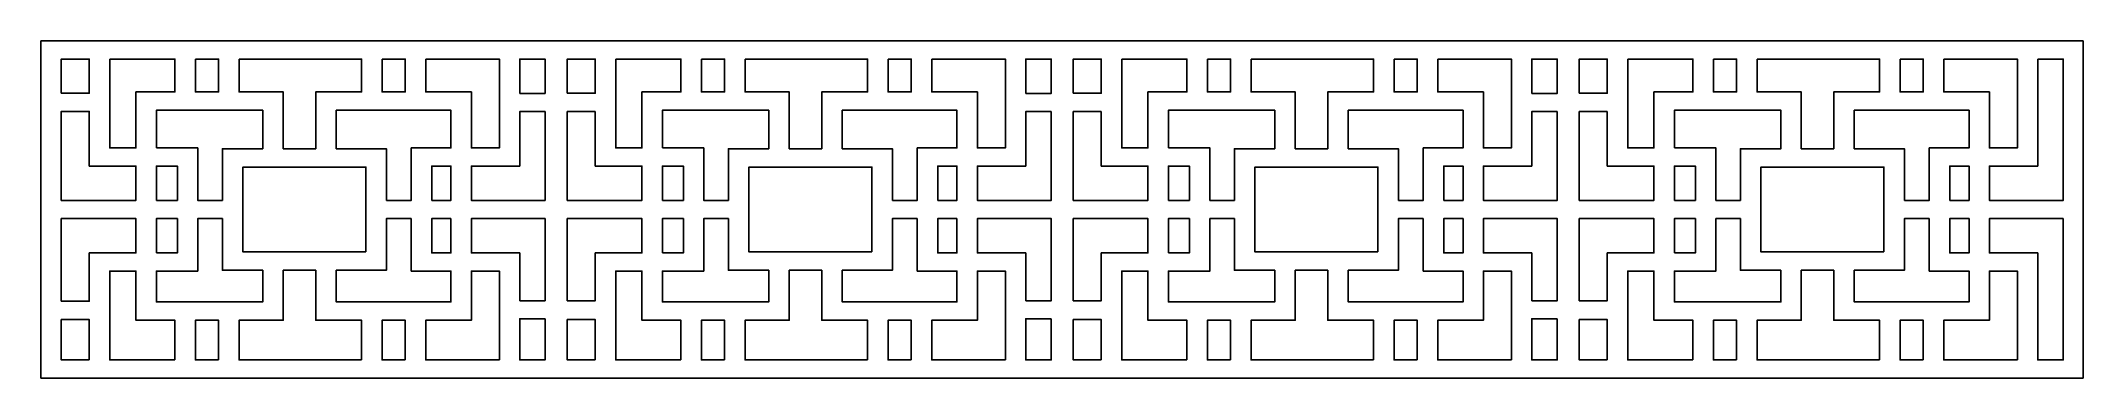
# Model space of a CAD drawing. Header units: centimetres. Extents: x -18.4 to 11.6, y 15.2 to 20.2.
import ezdxf

# ---------------------------------------------------------------- set-up
doc = ezdxf.new("R2010")
doc.units = ezdxf.units.CM
doc.header["$MEASUREMENT"] = 0
doc.layers.add('layer 1', color=7, linetype='Continuous')

msp = doc.modelspace()

# ---------------------------------------------------------------- linework, layer by layer
at = {"layer": 'layer 1', "color": 242}
for points, knots in [([(-18.44769, 15.21621), (-18.44769, 15.21621), (-18.44769, 20.16658), (-18.44769, 20.16658), (-18.44769, 20.16658), (-18.44769, 20.16658), (-11.0124, 20.16658), (-11.0124, 20.16658), (-11.0124, 20.16658), (-11.0124, 20.16658), (-10.74386, 20.16658), (-10.74386, 20.16658), (-10.74386, 20.16658), (-10.74386, 20.16658), (-3.57711, 20.16658), (-3.57711, 20.16658), (-3.57711, 20.16658), (-3.57711, 20.16658), (-3.30857, 20.16658), (-3.30857, 20.16658), (-3.30857, 20.16658), (-3.30857, 20.16658), (3.85819, 20.16658), (3.85819, 20.16658), (3.85819, 20.16658), (3.85819, 20.16658), (4.12673, 20.16658), (4.12673, 20.16658), (4.12673, 20.16658), (4.12673, 20.16658), (11.56202, 20.16658), (11.56202, 20.16658), (11.56202, 20.16658), (11.56202, 20.16658), (11.56202, 15.21621), (11.56202, 15.21621), (11.56202, 15.21621), (11.56202, 15.21621), (4.12673, 15.21621), (4.12673, 15.21621), (4.12673, 15.21621), (4.12673, 15.21621), (3.85819, 15.21621), (3.85819, 15.21621), (3.85819, 15.21621), (3.85819, 15.21621), (-3.30857, 15.21621), (-3.30857, 15.21621), (-3.30857, 15.21621), (-3.30857, 15.21621), (-3.57711, 15.21621), (-3.57711, 15.21621), (-3.57711, 15.21621), (-3.57711, 15.21621), (-10.74386, 15.21621), (-10.74386, 15.21621), (-10.74386, 15.21621), (-10.74386, 15.21621), (-11.0124, 15.21621), (-11.0124, 15.21621), (-11.0124, 15.21621), (-11.0124, 15.21621), (-18.44769, 15.21621), (-18.44769, 15.21621)], [0, 0, 0, 0, 0.05882353, 0.05882353, 0.05882353, 0.05882353, 0.11764706, 0.11764706, 0.11764706, 0.11764706, 0.17647059, 0.17647059, 0.17647059, 0.17647059, 0.23529412, 0.23529412, 0.23529412, 0.23529412, 0.29411765, 0.29411765, 0.29411765, 0.29411765, 0.35294118, 0.35294118, 0.35294118, 0.35294118, 0.41176471, 0.41176471, 0.41176471, 0.41176471, 0.47058824, 0.47058824, 0.47058824, 0.47058824, 0.52941176, 0.52941176, 0.52941176, 0.52941176, 0.58823529, 0.58823529, 0.58823529, 0.58823529, 0.64705882, 0.64705882, 0.64705882, 0.64705882, 0.70588235, 0.70588235, 0.70588235, 0.70588235, 0.76470588, 0.76470588, 0.76470588, 0.76470588, 0.82352941, 0.82352941, 0.82352941, 0.82352941, 0.88235294, 0.88235294, 0.88235294, 0.88235294, 1, 1, 1, 1]), ([(-18.14715, 19.39782), (-18.14715, 19.39782), (-17.73623, 19.39782), (-17.73623, 19.39782), (-17.73623, 19.39782), (-17.73623, 19.39782), (-17.73623, 19.89891), (-17.73623, 19.89891), (-17.73623, 19.89891), (-17.73623, 19.89891), (-18.14715, 19.89891), (-18.14715, 19.89891), (-18.14715, 19.89891), (-18.14715, 19.89891), (-18.14715, 19.39782), (-18.14715, 19.39782)], [0, 0, 0, 0, 0.2, 0.2, 0.2, 0.2, 0.4, 0.4, 0.4, 0.4, 0.6, 0.6, 0.6, 0.6, 1, 1, 1, 1]), ([(-17.43569, 19.89891), (-17.43569, 19.89891), (-17.43569, 18.5963), (-17.43569, 18.5963), (-17.43569, 18.5963), (-17.43569, 18.5963), (-17.04988, 18.5963), (-17.04988, 18.5963), (-17.04988, 18.5963), (-17.04988, 18.5963), (-17.04988, 19.41673), (-17.04988, 19.41673), (-17.04988, 19.41673), (-17.04988, 19.41673), (-16.47789, 19.41673), (-16.47789, 19.41673), (-16.47789, 19.41673), (-16.47789, 19.41673), (-16.47789, 19.89891), (-16.47789, 19.89891), (-16.47789, 19.89891), (-16.47789, 19.89891), (-17.43569, 19.89891), (-17.43569, 19.89891)], [0, 0, 0, 0, 0.14285714, 0.14285714, 0.14285714, 0.14285714, 0.28571429, 0.28571429, 0.28571429, 0.28571429, 0.42857143, 0.42857143, 0.42857143, 0.42857143, 0.57142857, 0.57142857, 0.57142857, 0.57142857, 0.71428571, 0.71428571, 0.71428571, 0.71428571, 1, 1, 1, 1]), ([(-16.17736, 19.89891), (-16.17736, 19.89891), (-16.17736, 19.41673), (-16.17736, 19.41673), (-16.17736, 19.41673), (-16.17736, 19.41673), (-15.83589, 19.41673), (-15.83589, 19.41673), (-15.83589, 19.41673), (-15.83589, 19.41673), (-15.83589, 19.89891), (-15.83589, 19.89891), (-15.83589, 19.89891), (-15.83589, 19.89891), (-16.17736, 19.89891), (-16.17736, 19.89891)], [0, 0, 0, 0, 0.2, 0.2, 0.2, 0.2, 0.4, 0.4, 0.4, 0.4, 0.6, 0.6, 0.6, 0.6, 1, 1, 1, 1]), ([(-15.53535, 19.89891), (-15.53535, 19.89891), (-15.53535, 19.41673), (-15.53535, 19.41673), (-15.53535, 19.41673), (-15.53535, 19.41673), (-14.88551, 19.41673), (-14.88551, 19.41673), (-14.88551, 19.41673), (-14.88551, 19.41673), (-14.88551, 18.58227), (-14.88551, 18.58227), (-14.88551, 18.58227), (-14.88551, 18.58227), (-14.40775, 18.58227), (-14.40775, 18.58227), (-14.40775, 18.58227), (-14.40775, 18.58227), (-14.40775, 19.41673), (-14.40775, 19.41673), (-14.40775, 19.41673), (-14.40775, 19.41673), (-13.73477, 19.41673), (-13.73477, 19.41673), (-13.73477, 19.41673), (-13.73477, 19.41673), (-13.73477, 19.89891), (-13.73477, 19.89891), (-13.73477, 19.89891), (-13.73477, 19.89891), (-15.53535, 19.89891), (-15.53535, 19.89891)], [0, 0, 0, 0, 0.11111111, 0.11111111, 0.11111111, 0.11111111, 0.22222222, 0.22222222, 0.22222222, 0.22222222, 0.33333333, 0.33333333, 0.33333333, 0.33333333, 0.44444444, 0.44444444, 0.44444444, 0.44444444, 0.55555556, 0.55555556, 0.55555556, 0.55555556, 0.66666667, 0.66666667, 0.66666667, 0.66666667, 0.77777778, 0.77777778, 0.77777778, 0.77777778, 1, 1, 1, 1]), ([(-13.43423, 19.89891), (-13.43423, 19.89891), (-13.43423, 19.41673), (-13.43423, 19.41673), (-13.43423, 19.41673), (-13.43423, 19.41673), (-13.09276, 19.41673), (-13.09276, 19.41673), (-13.09276, 19.41673), (-13.09276, 19.41673), (-13.09276, 19.89891), (-13.09276, 19.89891), (-13.09276, 19.89891), (-13.09276, 19.89891), (-13.43423, 19.89891), (-13.43423, 19.89891)], [0, 0, 0, 0, 0.2, 0.2, 0.2, 0.2, 0.4, 0.4, 0.4, 0.4, 0.6, 0.6, 0.6, 0.6, 1, 1, 1, 1]), ([(-12.79223, 19.89891), (-12.79223, 19.89891), (-12.79223, 19.41673), (-12.79223, 19.41673), (-12.79223, 19.41673), (-12.79223, 19.41673), (-12.12049, 19.41673), (-12.12049, 19.41673), (-12.12049, 19.41673), (-12.12049, 19.41673), (-12.12049, 18.5963), (-12.12049, 18.5963), (-12.12049, 18.5963), (-12.12049, 18.5963), (-11.71039, 18.5963), (-11.71039, 18.5963), (-11.71039, 18.5963), (-11.71039, 18.5963), (-11.71039, 19.89891), (-11.71039, 19.89891), (-11.71039, 19.89891), (-11.71039, 19.89891), (-12.79223, 19.89891), (-12.79223, 19.89891)], [0, 0, 0, 0, 0.14285714, 0.14285714, 0.14285714, 0.14285714, 0.28571429, 0.28571429, 0.28571429, 0.28571429, 0.42857143, 0.42857143, 0.42857143, 0.42857143, 0.57142857, 0.57142857, 0.57142857, 0.57142857, 0.71428571, 0.71428571, 0.71428571, 0.71428571, 1, 1, 1, 1]), ([(-11.40985, 19.39552), (-11.40985, 19.39552), (-11.03727, 19.39552), (-11.03727, 19.39552), (-11.03727, 19.39552), (-11.03727, 19.39552), (-11.03727, 19.89891), (-11.03727, 19.89891), (-11.03727, 19.89891), (-11.03727, 19.89891), (-11.40985, 19.89891), (-11.40985, 19.89891), (-11.40985, 19.89891), (-11.40985, 19.89891), (-11.40985, 19.39552), (-11.40985, 19.39552)], [0, 0, 0, 0, 0.2, 0.2, 0.2, 0.2, 0.4, 0.4, 0.4, 0.4, 0.6, 0.6, 0.6, 0.6, 1, 1, 1, 1]), ([(-10.71186, 19.39782), (-10.71186, 19.39782), (-10.30093, 19.39782), (-10.30093, 19.39782), (-10.30093, 19.39782), (-10.30093, 19.39782), (-10.30093, 19.89891), (-10.30093, 19.89891), (-10.30093, 19.89891), (-10.30093, 19.89891), (-10.71186, 19.89891), (-10.71186, 19.89891), (-10.71186, 19.89891), (-10.71186, 19.89891), (-10.71186, 19.39782), (-10.71186, 19.39782)], [0, 0, 0, 0, 0.2, 0.2, 0.2, 0.2, 0.4, 0.4, 0.4, 0.4, 0.6, 0.6, 0.6, 0.6, 1, 1, 1, 1]), ([(-10.0004, 19.89891), (-10.0004, 19.89891), (-10.0004, 18.5963), (-10.0004, 18.5963), (-10.0004, 18.5963), (-10.0004, 18.5963), (-9.61459, 18.5963), (-9.61459, 18.5963), (-9.61459, 18.5963), (-9.61459, 18.5963), (-9.61459, 19.41673), (-9.61459, 19.41673), (-9.61459, 19.41673), (-9.61459, 19.41673), (-9.0426, 19.41673), (-9.0426, 19.41673), (-9.0426, 19.41673), (-9.0426, 19.41673), (-9.0426, 19.89891), (-9.0426, 19.89891), (-9.0426, 19.89891), (-9.0426, 19.89891), (-10.0004, 19.89891), (-10.0004, 19.89891)], [0, 0, 0, 0, 0.14285714, 0.14285714, 0.14285714, 0.14285714, 0.28571429, 0.28571429, 0.28571429, 0.28571429, 0.42857143, 0.42857143, 0.42857143, 0.42857143, 0.57142857, 0.57142857, 0.57142857, 0.57142857, 0.71428571, 0.71428571, 0.71428571, 0.71428571, 1, 1, 1, 1]), ([(-8.74207, 19.89891), (-8.74207, 19.89891), (-8.74207, 19.41673), (-8.74207, 19.41673), (-8.74207, 19.41673), (-8.74207, 19.41673), (-8.4006, 19.41673), (-8.4006, 19.41673), (-8.4006, 19.41673), (-8.4006, 19.41673), (-8.4006, 19.89891), (-8.4006, 19.89891), (-8.4006, 19.89891), (-8.4006, 19.89891), (-8.74207, 19.89891), (-8.74207, 19.89891)], [0, 0, 0, 0, 0.2, 0.2, 0.2, 0.2, 0.4, 0.4, 0.4, 0.4, 0.6, 0.6, 0.6, 0.6, 1, 1, 1, 1]), ([(-8.10006, 19.89891), (-8.10006, 19.89891), (-8.10006, 19.41673), (-8.10006, 19.41673), (-8.10006, 19.41673), (-8.10006, 19.41673), (-7.45022, 19.41673), (-7.45022, 19.41673), (-7.45022, 19.41673), (-7.45022, 19.41673), (-7.45022, 18.58227), (-7.45022, 18.58227), (-7.45022, 18.58227), (-7.45022, 18.58227), (-6.97246, 18.58227), (-6.97246, 18.58227), (-6.97246, 18.58227), (-6.97246, 18.58227), (-6.97246, 19.41673), (-6.97246, 19.41673), (-6.97246, 19.41673), (-6.97246, 19.41673), (-6.29948, 19.41673), (-6.29948, 19.41673), (-6.29948, 19.41673), (-6.29948, 19.41673), (-6.29948, 19.89891), (-6.29948, 19.89891), (-6.29948, 19.89891), (-6.29948, 19.89891), (-8.10006, 19.89891), (-8.10006, 19.89891)], [0, 0, 0, 0, 0.11111111, 0.11111111, 0.11111111, 0.11111111, 0.22222222, 0.22222222, 0.22222222, 0.22222222, 0.33333333, 0.33333333, 0.33333333, 0.33333333, 0.44444444, 0.44444444, 0.44444444, 0.44444444, 0.55555556, 0.55555556, 0.55555556, 0.55555556, 0.66666667, 0.66666667, 0.66666667, 0.66666667, 0.77777778, 0.77777778, 0.77777778, 0.77777778, 1, 1, 1, 1]), ([(-5.99894, 19.89891), (-5.99894, 19.89891), (-5.99894, 19.41673), (-5.99894, 19.41673), (-5.99894, 19.41673), (-5.99894, 19.41673), (-5.65747, 19.41673), (-5.65747, 19.41673), (-5.65747, 19.41673), (-5.65747, 19.41673), (-5.65747, 19.89891), (-5.65747, 19.89891), (-5.65747, 19.89891), (-5.65747, 19.89891), (-5.99894, 19.89891), (-5.99894, 19.89891)], [0, 0, 0, 0, 0.2, 0.2, 0.2, 0.2, 0.4, 0.4, 0.4, 0.4, 0.6, 0.6, 0.6, 0.6, 1, 1, 1, 1]), ([(-5.35694, 19.89891), (-5.35694, 19.89891), (-5.35694, 19.41673), (-5.35694, 19.41673), (-5.35694, 19.41673), (-5.35694, 19.41673), (-4.6852, 19.41673), (-4.6852, 19.41673), (-4.6852, 19.41673), (-4.6852, 19.41673), (-4.6852, 18.5963), (-4.6852, 18.5963), (-4.6852, 18.5963), (-4.6852, 18.5963), (-4.27509, 18.5963), (-4.27509, 18.5963), (-4.27509, 18.5963), (-4.27509, 18.5963), (-4.27509, 19.89891), (-4.27509, 19.89891), (-4.27509, 19.89891), (-4.27509, 19.89891), (-5.35694, 19.89891), (-5.35694, 19.89891)], [0, 0, 0, 0, 0.14285714, 0.14285714, 0.14285714, 0.14285714, 0.28571429, 0.28571429, 0.28571429, 0.28571429, 0.42857143, 0.42857143, 0.42857143, 0.42857143, 0.57142857, 0.57142857, 0.57142857, 0.57142857, 0.71428571, 0.71428571, 0.71428571, 0.71428571, 1, 1, 1, 1]), ([(-3.97456, 19.39552), (-3.97456, 19.39552), (-3.60198, 19.39552), (-3.60198, 19.39552), (-3.60198, 19.39552), (-3.60198, 19.39552), (-3.60198, 19.89891), (-3.60198, 19.89891), (-3.60198, 19.89891), (-3.60198, 19.89891), (-3.97456, 19.89891), (-3.97456, 19.89891), (-3.97456, 19.89891), (-3.97456, 19.89891), (-3.97456, 19.39552), (-3.97456, 19.39552)], [0, 0, 0, 0, 0.2, 0.2, 0.2, 0.2, 0.4, 0.4, 0.4, 0.4, 0.6, 0.6, 0.6, 0.6, 1, 1, 1, 1]), ([(-3.27657, 19.39782), (-3.27657, 19.39782), (-2.86564, 19.39782), (-2.86564, 19.39782), (-2.86564, 19.39782), (-2.86564, 19.39782), (-2.86564, 19.89891), (-2.86564, 19.89891), (-2.86564, 19.89891), (-2.86564, 19.89891), (-3.27657, 19.89891), (-3.27657, 19.89891), (-3.27657, 19.89891), (-3.27657, 19.89891), (-3.27657, 19.39782), (-3.27657, 19.39782)], [0, 0, 0, 0, 0.2, 0.2, 0.2, 0.2, 0.4, 0.4, 0.4, 0.4, 0.6, 0.6, 0.6, 0.6, 1, 1, 1, 1]), ([(-2.56511, 19.89891), (-2.56511, 19.89891), (-2.56511, 18.5963), (-2.56511, 18.5963), (-2.56511, 18.5963), (-2.56511, 18.5963), (-2.17929, 18.5963), (-2.17929, 18.5963), (-2.17929, 18.5963), (-2.17929, 18.5963), (-2.17929, 19.41673), (-2.17929, 19.41673), (-2.17929, 19.41673), (-2.17929, 19.41673), (-1.60731, 19.41673), (-1.60731, 19.41673), (-1.60731, 19.41673), (-1.60731, 19.41673), (-1.60731, 19.89891), (-1.60731, 19.89891), (-1.60731, 19.89891), (-1.60731, 19.89891), (-2.56511, 19.89891), (-2.56511, 19.89891)], [0, 0, 0, 0, 0.14285714, 0.14285714, 0.14285714, 0.14285714, 0.28571429, 0.28571429, 0.28571429, 0.28571429, 0.42857143, 0.42857143, 0.42857143, 0.42857143, 0.57142857, 0.57142857, 0.57142857, 0.57142857, 0.71428571, 0.71428571, 0.71428571, 0.71428571, 1, 1, 1, 1]), ([(-1.30678, 19.89891), (-1.30678, 19.89891), (-1.30678, 19.41673), (-1.30678, 19.41673), (-1.30678, 19.41673), (-1.30678, 19.41673), (-0.96531, 19.41673), (-0.96531, 19.41673), (-0.96531, 19.41673), (-0.96531, 19.41673), (-0.96531, 19.89891), (-0.96531, 19.89891), (-0.96531, 19.89891), (-0.96531, 19.89891), (-1.30678, 19.89891), (-1.30678, 19.89891)], [0, 0, 0, 0, 0.2, 0.2, 0.2, 0.2, 0.4, 0.4, 0.4, 0.4, 0.6, 0.6, 0.6, 0.6, 1, 1, 1, 1]), ([(-0.66477, 19.89891), (-0.66477, 19.89891), (-0.66477, 19.41673), (-0.66477, 19.41673), (-0.66477, 19.41673), (-0.66477, 19.41673), (-0.01493, 19.41673), (-0.01493, 19.41673), (-0.01493, 19.41673), (-0.01493, 19.41673), (-0.01493, 18.58227), (-0.01493, 18.58227), (-0.01493, 18.58227), (-0.01493, 18.58227), (0.46283, 18.58227), (0.46283, 18.58227), (0.46283, 18.58227), (0.46283, 18.58227), (0.46283, 19.41673), (0.46283, 19.41673), (0.46283, 19.41673), (0.46283, 19.41673), (1.13581, 19.41673), (1.13581, 19.41673), (1.13581, 19.41673), (1.13581, 19.41673), (1.13581, 19.89891), (1.13581, 19.89891), (1.13581, 19.89891), (1.13581, 19.89891), (-0.66477, 19.89891), (-0.66477, 19.89891)], [0, 0, 0, 0, 0.11111111, 0.11111111, 0.11111111, 0.11111111, 0.22222222, 0.22222222, 0.22222222, 0.22222222, 0.33333333, 0.33333333, 0.33333333, 0.33333333, 0.44444444, 0.44444444, 0.44444444, 0.44444444, 0.55555556, 0.55555556, 0.55555556, 0.55555556, 0.66666667, 0.66666667, 0.66666667, 0.66666667, 0.77777778, 0.77777778, 0.77777778, 0.77777778, 1, 1, 1, 1]), ([(1.43635, 19.89891), (1.43635, 19.89891), (1.43635, 19.41673), (1.43635, 19.41673), (1.43635, 19.41673), (1.43635, 19.41673), (1.77782, 19.41673), (1.77782, 19.41673), (1.77782, 19.41673), (1.77782, 19.41673), (1.77782, 19.89891), (1.77782, 19.89891), (1.77782, 19.89891), (1.77782, 19.89891), (1.43635, 19.89891), (1.43635, 19.89891)], [0, 0, 0, 0, 0.2, 0.2, 0.2, 0.2, 0.4, 0.4, 0.4, 0.4, 0.6, 0.6, 0.6, 0.6, 1, 1, 1, 1]), ([(2.07836, 19.89891), (2.07836, 19.89891), (2.07836, 19.41673), (2.07836, 19.41673), (2.07836, 19.41673), (2.07836, 19.41673), (2.75009, 19.41673), (2.75009, 19.41673), (2.75009, 19.41673), (2.75009, 19.41673), (2.75009, 18.5963), (2.75009, 18.5963), (2.75009, 18.5963), (2.75009, 18.5963), (3.1602, 18.5963), (3.1602, 18.5963), (3.1602, 18.5963), (3.1602, 18.5963), (3.1602, 19.89891), (3.1602, 19.89891), (3.1602, 19.89891), (3.1602, 19.89891), (2.07836, 19.89891), (2.07836, 19.89891)], [0, 0, 0, 0, 0.14285714, 0.14285714, 0.14285714, 0.14285714, 0.28571429, 0.28571429, 0.28571429, 0.28571429, 0.42857143, 0.42857143, 0.42857143, 0.42857143, 0.57142857, 0.57142857, 0.57142857, 0.57142857, 0.71428571, 0.71428571, 0.71428571, 0.71428571, 1, 1, 1, 1]), ([(3.46074, 19.39552), (3.46074, 19.39552), (3.83331, 19.39552), (3.83331, 19.39552), (3.83331, 19.39552), (3.83331, 19.39552), (3.83331, 19.89891), (3.83331, 19.89891), (3.83331, 19.89891), (3.83331, 19.89891), (3.46074, 19.89891), (3.46074, 19.89891), (3.46074, 19.89891), (3.46074, 19.89891), (3.46074, 19.39552), (3.46074, 19.39552)], [0, 0, 0, 0, 0.2, 0.2, 0.2, 0.2, 0.4, 0.4, 0.4, 0.4, 0.6, 0.6, 0.6, 0.6, 1, 1, 1, 1]), ([(4.15872, 19.39782), (4.15872, 19.39782), (4.56965, 19.39782), (4.56965, 19.39782), (4.56965, 19.39782), (4.56965, 19.39782), (4.56965, 19.89891), (4.56965, 19.89891), (4.56965, 19.89891), (4.56965, 19.89891), (4.15872, 19.89891), (4.15872, 19.89891), (4.15872, 19.89891), (4.15872, 19.89891), (4.15872, 19.39782), (4.15872, 19.39782)], [0, 0, 0, 0, 0.2, 0.2, 0.2, 0.2, 0.4, 0.4, 0.4, 0.4, 0.6, 0.6, 0.6, 0.6, 1, 1, 1, 1]), ([(4.87018, 19.89891), (4.87018, 19.89891), (4.87018, 18.5963), (4.87018, 18.5963), (4.87018, 18.5963), (4.87018, 18.5963), (5.256, 18.5963), (5.256, 18.5963), (5.256, 18.5963), (5.256, 18.5963), (5.256, 19.41673), (5.256, 19.41673), (5.256, 19.41673), (5.256, 19.41673), (5.82798, 19.41673), (5.82798, 19.41673), (5.82798, 19.41673), (5.82798, 19.41673), (5.82798, 19.89891), (5.82798, 19.89891), (5.82798, 19.89891), (5.82798, 19.89891), (4.87018, 19.89891), (4.87018, 19.89891)], [0, 0, 0, 0, 0.14285714, 0.14285714, 0.14285714, 0.14285714, 0.28571429, 0.28571429, 0.28571429, 0.28571429, 0.42857143, 0.42857143, 0.42857143, 0.42857143, 0.57142857, 0.57142857, 0.57142857, 0.57142857, 0.71428571, 0.71428571, 0.71428571, 0.71428571, 1, 1, 1, 1]), ([(6.12852, 19.89891), (6.12852, 19.89891), (6.12852, 19.41673), (6.12852, 19.41673), (6.12852, 19.41673), (6.12852, 19.41673), (6.46999, 19.41673), (6.46999, 19.41673), (6.46999, 19.41673), (6.46999, 19.41673), (6.46999, 19.89891), (6.46999, 19.89891), (6.46999, 19.89891), (6.46999, 19.89891), (6.12852, 19.89891), (6.12852, 19.89891)], [0, 0, 0, 0, 0.2, 0.2, 0.2, 0.2, 0.4, 0.4, 0.4, 0.4, 0.6, 0.6, 0.6, 0.6, 1, 1, 1, 1]), ([(6.77053, 19.89891), (6.77053, 19.89891), (6.77053, 19.41673), (6.77053, 19.41673), (6.77053, 19.41673), (6.77053, 19.41673), (7.42036, 19.41673), (7.42036, 19.41673), (7.42036, 19.41673), (7.42036, 19.41673), (7.42036, 18.58227), (7.42036, 18.58227), (7.42036, 18.58227), (7.42036, 18.58227), (7.89812, 18.58227), (7.89812, 18.58227), (7.89812, 18.58227), (7.89812, 18.58227), (7.89812, 19.41673), (7.89812, 19.41673), (7.89812, 19.41673), (7.89812, 19.41673), (8.57111, 19.41673), (8.57111, 19.41673), (8.57111, 19.41673), (8.57111, 19.41673), (8.57111, 19.89891), (8.57111, 19.89891), (8.57111, 19.89891), (8.57111, 19.89891), (6.77053, 19.89891), (6.77053, 19.89891)], [0, 0, 0, 0, 0.11111111, 0.11111111, 0.11111111, 0.11111111, 0.22222222, 0.22222222, 0.22222222, 0.22222222, 0.33333333, 0.33333333, 0.33333333, 0.33333333, 0.44444444, 0.44444444, 0.44444444, 0.44444444, 0.55555556, 0.55555556, 0.55555556, 0.55555556, 0.66666667, 0.66666667, 0.66666667, 0.66666667, 0.77777778, 0.77777778, 0.77777778, 0.77777778, 1, 1, 1, 1]), ([(8.87165, 19.89891), (8.87165, 19.89891), (8.87165, 19.41673), (8.87165, 19.41673), (8.87165, 19.41673), (8.87165, 19.41673), (9.21312, 19.41673), (9.21312, 19.41673), (9.21312, 19.41673), (9.21312, 19.41673), (9.21312, 19.89891), (9.21312, 19.89891), (9.21312, 19.89891), (9.21312, 19.89891), (8.87165, 19.89891), (8.87165, 19.89891)], [0, 0, 0, 0, 0.2, 0.2, 0.2, 0.2, 0.4, 0.4, 0.4, 0.4, 0.6, 0.6, 0.6, 0.6, 1, 1, 1, 1]), ([(9.51365, 19.89891), (9.51365, 19.89891), (9.51365, 19.41673), (9.51365, 19.41673), (9.51365, 19.41673), (9.51365, 19.41673), (10.18538, 19.41673), (10.18538, 19.41673), (10.18538, 19.41673), (10.18538, 19.41673), (10.18538, 18.5963), (10.18538, 18.5963), (10.18538, 18.5963), (10.18538, 18.5963), (10.59549, 18.5963), (10.59549, 18.5963), (10.59549, 18.5963), (10.59549, 18.5963), (10.59549, 19.89891), (10.59549, 19.89891), (10.59549, 19.89891), (10.59549, 19.89891), (9.51365, 19.89891), (9.51365, 19.89891)], [0, 0, 0, 0, 0.14285714, 0.14285714, 0.14285714, 0.14285714, 0.28571429, 0.28571429, 0.28571429, 0.28571429, 0.42857143, 0.42857143, 0.42857143, 0.42857143, 0.57142857, 0.57142857, 0.57142857, 0.57142857, 0.71428571, 0.71428571, 0.71428571, 0.71428571, 1, 1, 1, 1]), ([(10.89603, 19.89891), (10.89603, 19.89891), (10.89603, 18.32863), (10.89603, 18.32863), (10.89603, 18.32863), (10.89603, 18.32863), (10.18538, 18.32863), (10.18538, 18.32863), (10.18538, 18.32863), (10.18538, 18.32863), (10.18538, 17.82522), (10.18538, 17.82522), (10.18538, 17.82522), (10.18538, 17.82522), (11.14976, 17.82522), (11.14976, 17.82522), (11.14976, 17.82522), (11.14976, 17.82522), (11.2686, 17.82522), (11.2686, 17.82522), (11.2686, 17.82522), (11.2686, 17.82522), (11.2686, 19.89891), (11.2686, 19.89891), (11.2686, 19.89891), (11.2686, 19.89891), (10.89603, 19.89891), (10.89603, 19.89891)], [0, 0, 0, 0, 0.125, 0.125, 0.125, 0.125, 0.25, 0.25, 0.25, 0.25, 0.375, 0.375, 0.375, 0.375, 0.5, 0.5, 0.5, 0.5, 0.625, 0.625, 0.625, 0.625, 0.75, 0.75, 0.75, 0.75, 1, 1, 1, 1]), ([(-18.14715, 17.82522), (-18.14715, 17.82522), (-17.04988, 17.82522), (-17.04988, 17.82522), (-17.04988, 17.82522), (-17.04988, 17.82522), (-17.04988, 18.32863), (-17.04988, 18.32863), (-17.04988, 18.32863), (-17.04988, 18.32863), (-17.73623, 18.32863), (-17.73623, 18.32863), (-17.73623, 18.32863), (-17.73623, 18.32863), (-17.73623, 19.13015), (-17.73623, 19.13015), (-17.73623, 19.13015), (-17.73623, 19.13015), (-18.14715, 19.13015), (-18.14715, 19.13015), (-18.14715, 19.13015), (-18.14715, 19.13015), (-18.14715, 17.82522), (-18.14715, 17.82522)], [0, 0, 0, 0, 0.14285714, 0.14285714, 0.14285714, 0.14285714, 0.28571429, 0.28571429, 0.28571429, 0.28571429, 0.42857143, 0.42857143, 0.42857143, 0.42857143, 0.57142857, 0.57142857, 0.57142857, 0.57142857, 0.71428571, 0.71428571, 0.71428571, 0.71428571, 1, 1, 1, 1]), ([(-16.74934, 18.5963), (-16.74934, 18.5963), (-16.1411, 18.5963), (-16.1411, 18.5963), (-16.1411, 18.5963), (-16.1411, 18.5963), (-16.1411, 17.82522), (-16.1411, 17.82522), (-16.1411, 17.82522), (-16.1411, 17.82522), (-15.78001, 17.82522), (-15.78001, 17.82522), (-15.78001, 17.82522), (-15.78001, 17.82522), (-15.78001, 18.58227), (-15.78001, 18.58227), (-15.78001, 18.58227), (-15.78001, 18.58227), (-15.18605, 18.58227), (-15.18605, 18.58227), (-15.18605, 18.58227), (-15.18605, 18.58227), (-15.18605, 19.14906), (-15.18605, 19.14906), (-15.18605, 19.14906), (-15.18605, 19.14906), (-16.74934, 19.14906), (-16.74934, 19.14906), (-16.74934, 19.14906), (-16.74934, 19.14906), (-16.74934, 18.5963), (-16.74934, 18.5963)], [0, 0, 0, 0, 0.11111111, 0.11111111, 0.11111111, 0.11111111, 0.22222222, 0.22222222, 0.22222222, 0.22222222, 0.33333333, 0.33333333, 0.33333333, 0.33333333, 0.44444444, 0.44444444, 0.44444444, 0.44444444, 0.55555556, 0.55555556, 0.55555556, 0.55555556, 0.66666667, 0.66666667, 0.66666667, 0.66666667, 0.77777778, 0.77777778, 0.77777778, 0.77777778, 1, 1, 1, 1]), ([(-13.36987, 17.82522), (-13.36987, 17.82522), (-13.00498, 17.82522), (-13.00498, 17.82522), (-13.00498, 17.82522), (-13.00498, 17.82522), (-13.00498, 18.5963), (-13.00498, 18.5963), (-13.00498, 18.5963), (-13.00498, 18.5963), (-12.42103, 18.5963), (-12.42103, 18.5963), (-12.42103, 18.5963), (-12.42103, 18.5963), (-12.42103, 19.14906), (-12.42103, 19.14906), (-12.42103, 19.14906), (-12.42103, 19.14906), (-14.10721, 19.14906), (-14.10721, 19.14906), (-14.10721, 19.14906), (-14.10721, 19.14906), (-14.10721, 18.58227), (-14.10721, 18.58227), (-14.10721, 18.58227), (-14.10721, 18.58227), (-13.36987, 18.58227), (-13.36987, 18.58227), (-13.36987, 18.58227), (-13.36987, 18.58227), (-13.36987, 17.82522), (-13.36987, 17.82522)], [0, 0, 0, 0, 0.11111111, 0.11111111, 0.11111111, 0.11111111, 0.22222222, 0.22222222, 0.22222222, 0.22222222, 0.33333333, 0.33333333, 0.33333333, 0.33333333, 0.44444444, 0.44444444, 0.44444444, 0.44444444, 0.55555556, 0.55555556, 0.55555556, 0.55555556, 0.66666667, 0.66666667, 0.66666667, 0.66666667, 0.77777778, 0.77777778, 0.77777778, 0.77777778, 1, 1, 1, 1]), ([(-11.03727, 19.12998), (-11.03727, 19.12998), (-11.40985, 19.12998), (-11.40985, 19.12998), (-11.40985, 19.12998), (-11.40985, 19.12998), (-11.40985, 18.32863), (-11.40985, 18.32863), (-11.40985, 18.32863), (-11.40985, 18.32863), (-12.12049, 18.32863), (-12.12049, 18.32863), (-12.12049, 18.32863), (-12.12049, 18.32863), (-12.12049, 17.82522), (-12.12049, 17.82522), (-12.12049, 17.82522), (-12.12049, 17.82522), (-11.15612, 17.82522), (-11.15612, 17.82522), (-11.15612, 17.82522), (-11.15612, 17.82522), (-11.03727, 17.82522), (-11.03727, 17.82522), (-11.03727, 17.82522), (-11.03727, 17.82522), (-11.03727, 19.12998), (-11.03727, 19.12998)], [0, 0, 0, 0, 0.125, 0.125, 0.125, 0.125, 0.25, 0.25, 0.25, 0.25, 0.375, 0.375, 0.375, 0.375, 0.5, 0.5, 0.5, 0.5, 0.625, 0.625, 0.625, 0.625, 0.75, 0.75, 0.75, 0.75, 1, 1, 1, 1]), ([(-10.30093, 19.12998), (-10.30093, 19.12998), (-10.71186, 19.12998), (-10.71186, 19.12998), (-10.71186, 19.12998), (-10.71186, 19.12998), (-10.71186, 17.82522), (-10.71186, 17.82522), (-10.71186, 17.82522), (-10.71186, 17.82522), (-9.61459, 17.82522), (-9.61459, 17.82522), (-9.61459, 17.82522), (-9.61459, 17.82522), (-9.61459, 18.32863), (-9.61459, 18.32863), (-9.61459, 18.32863), (-9.61459, 18.32863), (-10.30093, 18.32863), (-10.30093, 18.32863), (-10.30093, 18.32863), (-10.30093, 18.32863), (-10.30093, 19.12998), (-10.30093, 19.12998)], [0, 0, 0, 0, 0.14285714, 0.14285714, 0.14285714, 0.14285714, 0.28571429, 0.28571429, 0.28571429, 0.28571429, 0.42857143, 0.42857143, 0.42857143, 0.42857143, 0.57142857, 0.57142857, 0.57142857, 0.57142857, 0.71428571, 0.71428571, 0.71428571, 0.71428571, 1, 1, 1, 1]), ([(-9.31405, 18.5963), (-9.31405, 18.5963), (-8.70581, 18.5963), (-8.70581, 18.5963), (-8.70581, 18.5963), (-8.70581, 18.5963), (-8.70581, 17.82522), (-8.70581, 17.82522), (-8.70581, 17.82522), (-8.70581, 17.82522), (-8.34472, 17.82522), (-8.34472, 17.82522), (-8.34472, 17.82522), (-8.34472, 17.82522), (-8.34472, 18.58227), (-8.34472, 18.58227), (-8.34472, 18.58227), (-8.34472, 18.58227), (-7.75076, 18.58227), (-7.75076, 18.58227), (-7.75076, 18.58227), (-7.75076, 18.58227), (-7.75076, 19.14906), (-7.75076, 19.14906), (-7.75076, 19.14906), (-7.75076, 19.14906), (-9.31405, 19.14906), (-9.31405, 19.14906), (-9.31405, 19.14906), (-9.31405, 19.14906), (-9.31405, 18.5963), (-9.31405, 18.5963)], [0, 0, 0, 0, 0.11111111, 0.11111111, 0.11111111, 0.11111111, 0.22222222, 0.22222222, 0.22222222, 0.22222222, 0.33333333, 0.33333333, 0.33333333, 0.33333333, 0.44444444, 0.44444444, 0.44444444, 0.44444444, 0.55555556, 0.55555556, 0.55555556, 0.55555556, 0.66666667, 0.66666667, 0.66666667, 0.66666667, 0.77777778, 0.77777778, 0.77777778, 0.77777778, 1, 1, 1, 1]), ([(-5.93458, 17.82522), (-5.93458, 17.82522), (-5.56968, 17.82522), (-5.56968, 17.82522), (-5.56968, 17.82522), (-5.56968, 17.82522), (-5.56968, 18.5963), (-5.56968, 18.5963), (-5.56968, 18.5963), (-5.56968, 18.5963), (-4.98574, 18.5963), (-4.98574, 18.5963), (-4.98574, 18.5963), (-4.98574, 18.5963), (-4.98574, 19.14906), (-4.98574, 19.14906), (-4.98574, 19.14906), (-4.98574, 19.14906), (-6.67192, 19.14906), (-6.67192, 19.14906), (-6.67192, 19.14906), (-6.67192, 19.14906), (-6.67192, 18.58227), (-6.67192, 18.58227), (-6.67192, 18.58227), (-6.67192, 18.58227), (-5.93458, 18.58227), (-5.93458, 18.58227), (-5.93458, 18.58227), (-5.93458, 18.58227), (-5.93458, 17.82522), (-5.93458, 17.82522)], [0, 0, 0, 0, 0.11111111, 0.11111111, 0.11111111, 0.11111111, 0.22222222, 0.22222222, 0.22222222, 0.22222222, 0.33333333, 0.33333333, 0.33333333, 0.33333333, 0.44444444, 0.44444444, 0.44444444, 0.44444444, 0.55555556, 0.55555556, 0.55555556, 0.55555556, 0.66666667, 0.66666667, 0.66666667, 0.66666667, 0.77777778, 0.77777778, 0.77777778, 0.77777778, 1, 1, 1, 1]), ([(-3.60198, 19.12998), (-3.60198, 19.12998), (-3.97456, 19.12998), (-3.97456, 19.12998), (-3.97456, 19.12998), (-3.97456, 19.12998), (-3.97456, 18.32863), (-3.97456, 18.32863), (-3.97456, 18.32863), (-3.97456, 18.32863), (-4.6852, 18.32863), (-4.6852, 18.32863), (-4.6852, 18.32863), (-4.6852, 18.32863), (-4.6852, 17.82522), (-4.6852, 17.82522), (-4.6852, 17.82522), (-4.6852, 17.82522), (-3.72083, 17.82522), (-3.72083, 17.82522), (-3.72083, 17.82522), (-3.72083, 17.82522), (-3.60198, 17.82522), (-3.60198, 17.82522), (-3.60198, 17.82522), (-3.60198, 17.82522), (-3.60198, 19.12998), (-3.60198, 19.12998)], [0, 0, 0, 0, 0.125, 0.125, 0.125, 0.125, 0.25, 0.25, 0.25, 0.25, 0.375, 0.375, 0.375, 0.375, 0.5, 0.5, 0.5, 0.5, 0.625, 0.625, 0.625, 0.625, 0.75, 0.75, 0.75, 0.75, 1, 1, 1, 1]), ([(-2.86564, 19.12998), (-2.86564, 19.12998), (-3.27657, 19.12998), (-3.27657, 19.12998), (-3.27657, 19.12998), (-3.27657, 19.12998), (-3.27657, 17.82522), (-3.27657, 17.82522), (-3.27657, 17.82522), (-3.27657, 17.82522), (-2.17929, 17.82522), (-2.17929, 17.82522), (-2.17929, 17.82522), (-2.17929, 17.82522), (-2.17929, 18.32863), (-2.17929, 18.32863), (-2.17929, 18.32863), (-2.17929, 18.32863), (-2.86564, 18.32863), (-2.86564, 18.32863), (-2.86564, 18.32863), (-2.86564, 18.32863), (-2.86564, 19.12998), (-2.86564, 19.12998)], [0, 0, 0, 0, 0.14285714, 0.14285714, 0.14285714, 0.14285714, 0.28571429, 0.28571429, 0.28571429, 0.28571429, 0.42857143, 0.42857143, 0.42857143, 0.42857143, 0.57142857, 0.57142857, 0.57142857, 0.57142857, 0.71428571, 0.71428571, 0.71428571, 0.71428571, 1, 1, 1, 1]), ([(-1.87875, 18.5963), (-1.87875, 18.5963), (-1.27051, 18.5963), (-1.27051, 18.5963), (-1.27051, 18.5963), (-1.27051, 18.5963), (-1.27051, 17.82522), (-1.27051, 17.82522), (-1.27051, 17.82522), (-1.27051, 17.82522), (-0.90943, 17.82522), (-0.90943, 17.82522), (-0.90943, 17.82522), (-0.90943, 17.82522), (-0.90943, 18.58227), (-0.90943, 18.58227), (-0.90943, 18.58227), (-0.90943, 18.58227), (-0.31547, 18.58227), (-0.31547, 18.58227), (-0.31547, 18.58227), (-0.31547, 18.58227), (-0.31547, 19.14906), (-0.31547, 19.14906), (-0.31547, 19.14906), (-0.31547, 19.14906), (-1.87875, 19.14906), (-1.87875, 19.14906), (-1.87875, 19.14906), (-1.87875, 19.14906), (-1.87875, 18.5963), (-1.87875, 18.5963)], [0, 0, 0, 0, 0.11111111, 0.11111111, 0.11111111, 0.11111111, 0.22222222, 0.22222222, 0.22222222, 0.22222222, 0.33333333, 0.33333333, 0.33333333, 0.33333333, 0.44444444, 0.44444444, 0.44444444, 0.44444444, 0.55555556, 0.55555556, 0.55555556, 0.55555556, 0.66666667, 0.66666667, 0.66666667, 0.66666667, 0.77777778, 0.77777778, 0.77777778, 0.77777778, 1, 1, 1, 1]), ([(1.50071, 17.82522), (1.50071, 17.82522), (1.86561, 17.82522), (1.86561, 17.82522), (1.86561, 17.82522), (1.86561, 17.82522), (1.86561, 18.5963), (1.86561, 18.5963), (1.86561, 18.5963), (1.86561, 18.5963), (2.44955, 18.5963), (2.44955, 18.5963), (2.44955, 18.5963), (2.44955, 18.5963), (2.44955, 19.14906), (2.44955, 19.14906), (2.44955, 19.14906), (2.44955, 19.14906), (0.76337, 19.14906), (0.76337, 19.14906), (0.76337, 19.14906), (0.76337, 19.14906), (0.76337, 18.58227), (0.76337, 18.58227), (0.76337, 18.58227), (0.76337, 18.58227), (1.50071, 18.58227), (1.50071, 18.58227), (1.50071, 18.58227), (1.50071, 18.58227), (1.50071, 17.82522), (1.50071, 17.82522)], [0, 0, 0, 0, 0.11111111, 0.11111111, 0.11111111, 0.11111111, 0.22222222, 0.22222222, 0.22222222, 0.22222222, 0.33333333, 0.33333333, 0.33333333, 0.33333333, 0.44444444, 0.44444444, 0.44444444, 0.44444444, 0.55555556, 0.55555556, 0.55555556, 0.55555556, 0.66666667, 0.66666667, 0.66666667, 0.66666667, 0.77777778, 0.77777778, 0.77777778, 0.77777778, 1, 1, 1, 1]), ([(3.83331, 19.12998), (3.83331, 19.12998), (3.46074, 19.12998), (3.46074, 19.12998), (3.46074, 19.12998), (3.46074, 19.12998), (3.46074, 18.32863), (3.46074, 18.32863), (3.46074, 18.32863), (3.46074, 18.32863), (2.75009, 18.32863), (2.75009, 18.32863), (2.75009, 18.32863), (2.75009, 18.32863), (2.75009, 17.82522), (2.75009, 17.82522), (2.75009, 17.82522), (2.75009, 17.82522), (3.71447, 17.82522), (3.71447, 17.82522), (3.71447, 17.82522), (3.71447, 17.82522), (3.83331, 17.82522), (3.83331, 17.82522), (3.83331, 17.82522), (3.83331, 17.82522), (3.83331, 19.12998), (3.83331, 19.12998)], [0, 0, 0, 0, 0.125, 0.125, 0.125, 0.125, 0.25, 0.25, 0.25, 0.25, 0.375, 0.375, 0.375, 0.375, 0.5, 0.5, 0.5, 0.5, 0.625, 0.625, 0.625, 0.625, 0.75, 0.75, 0.75, 0.75, 1, 1, 1, 1]), ([(4.56965, 19.12998), (4.56965, 19.12998), (4.15872, 19.12998), (4.15872, 19.12998), (4.15872, 19.12998), (4.15872, 19.12998), (4.15872, 17.82522), (4.15872, 17.82522), (4.15872, 17.82522), (4.15872, 17.82522), (5.256, 17.82522), (5.256, 17.82522), (5.256, 17.82522), (5.256, 17.82522), (5.256, 18.32863), (5.256, 18.32863), (5.256, 18.32863), (5.256, 18.32863), (4.56965, 18.32863), (4.56965, 18.32863), (4.56965, 18.32863), (4.56965, 18.32863), (4.56965, 19.12998), (4.56965, 19.12998)], [0, 0, 0, 0, 0.14285714, 0.14285714, 0.14285714, 0.14285714, 0.28571429, 0.28571429, 0.28571429, 0.28571429, 0.42857143, 0.42857143, 0.42857143, 0.42857143, 0.57142857, 0.57142857, 0.57142857, 0.57142857, 0.71428571, 0.71428571, 0.71428571, 0.71428571, 1, 1, 1, 1]), ([(5.55654, 18.5963), (5.55654, 18.5963), (6.16478, 18.5963), (6.16478, 18.5963), (6.16478, 18.5963), (6.16478, 18.5963), (6.16478, 17.82522), (6.16478, 17.82522), (6.16478, 17.82522), (6.16478, 17.82522), (6.52586, 17.82522), (6.52586, 17.82522), (6.52586, 17.82522), (6.52586, 17.82522), (6.52586, 18.58227), (6.52586, 18.58227), (6.52586, 18.58227), (6.52586, 18.58227), (7.11982, 18.58227), (7.11982, 18.58227), (7.11982, 18.58227), (7.11982, 18.58227), (7.11982, 19.14906), (7.11982, 19.14906), (7.11982, 19.14906), (7.11982, 19.14906), (5.55654, 19.14906), (5.55654, 19.14906), (5.55654, 19.14906), (5.55654, 19.14906), (5.55654, 18.5963), (5.55654, 18.5963)], [0, 0, 0, 0, 0.11111111, 0.11111111, 0.11111111, 0.11111111, 0.22222222, 0.22222222, 0.22222222, 0.22222222, 0.33333333, 0.33333333, 0.33333333, 0.33333333, 0.44444444, 0.44444444, 0.44444444, 0.44444444, 0.55555556, 0.55555556, 0.55555556, 0.55555556, 0.66666667, 0.66666667, 0.66666667, 0.66666667, 0.77777778, 0.77777778, 0.77777778, 0.77777778, 1, 1, 1, 1]), ([(8.936, 17.82522), (8.936, 17.82522), (9.3009, 17.82522), (9.3009, 17.82522), (9.3009, 17.82522), (9.3009, 17.82522), (9.3009, 18.5963), (9.3009, 18.5963), (9.3009, 18.5963), (9.3009, 18.5963), (9.88484, 18.5963), (9.88484, 18.5963), (9.88484, 18.5963), (9.88484, 18.5963), (9.88484, 19.14906), (9.88484, 19.14906), (9.88484, 19.14906), (9.88484, 19.14906), (8.19866, 19.14906), (8.19866, 19.14906), (8.19866, 19.14906), (8.19866, 19.14906), (8.19866, 18.58227), (8.19866, 18.58227), (8.19866, 18.58227), (8.19866, 18.58227), (8.936, 18.58227), (8.936, 18.58227), (8.936, 18.58227), (8.936, 18.58227), (8.936, 17.82522), (8.936, 17.82522)], [0, 0, 0, 0, 0.11111111, 0.11111111, 0.11111111, 0.11111111, 0.22222222, 0.22222222, 0.22222222, 0.22222222, 0.33333333, 0.33333333, 0.33333333, 0.33333333, 0.44444444, 0.44444444, 0.44444444, 0.44444444, 0.55555556, 0.55555556, 0.55555556, 0.55555556, 0.66666667, 0.66666667, 0.66666667, 0.66666667, 0.77777778, 0.77777778, 0.77777778, 0.77777778, 1, 1, 1, 1]), ([(-16.74934, 17.82522), (-16.74934, 17.82522), (-16.44164, 17.82522), (-16.44164, 17.82522), (-16.44164, 17.82522), (-16.44164, 17.82522), (-16.44164, 18.32863), (-16.44164, 18.32863), (-16.44164, 18.32863), (-16.44164, 18.32863), (-16.74934, 18.32863), (-16.74934, 18.32863), (-16.74934, 18.32863), (-16.74934, 18.32863), (-16.74934, 17.82522), (-16.74934, 17.82522)], [0, 0, 0, 0, 0.2, 0.2, 0.2, 0.2, 0.4, 0.4, 0.4, 0.4, 0.6, 0.6, 0.6, 0.6, 1, 1, 1, 1]), ([(-13.67041, 17.0682), (-13.67041, 17.0682), (-13.67041, 18.31459), (-13.67041, 18.31459), (-13.67041, 18.31459), (-13.67041, 18.31459), (-15.47948, 18.31459), (-15.47948, 18.31459), (-15.47948, 18.31459), (-15.47948, 18.31459), (-15.47948, 17.0682), (-15.47948, 17.0682), (-15.47948, 17.0682), (-15.47948, 17.0682), (-13.67041, 17.0682), (-13.67041, 17.0682)], [0, 0, 0, 0, 0.2, 0.2, 0.2, 0.2, 0.4, 0.4, 0.4, 0.4, 0.6, 0.6, 0.6, 0.6, 1, 1, 1, 1]), ([(-12.70444, 17.82522), (-12.70444, 17.82522), (-12.42103, 17.82522), (-12.42103, 17.82522), (-12.42103, 17.82522), (-12.42103, 17.82522), (-12.42103, 18.32863), (-12.42103, 18.32863), (-12.42103, 18.32863), (-12.42103, 18.32863), (-12.70444, 18.32863), (-12.70444, 18.32863), (-12.70444, 18.32863), (-12.70444, 18.32863), (-12.70444, 17.82522), (-12.70444, 17.82522)], [0, 0, 0, 0, 0.2, 0.2, 0.2, 0.2, 0.4, 0.4, 0.4, 0.4, 0.6, 0.6, 0.6, 0.6, 1, 1, 1, 1]), ([(-9.31405, 17.82522), (-9.31405, 17.82522), (-9.00634, 17.82522), (-9.00634, 17.82522), (-9.00634, 17.82522), (-9.00634, 17.82522), (-9.00634, 18.32863), (-9.00634, 18.32863), (-9.00634, 18.32863), (-9.00634, 18.32863), (-9.31405, 18.32863), (-9.31405, 18.32863), (-9.31405, 18.32863), (-9.31405, 18.32863), (-9.31405, 17.82522), (-9.31405, 17.82522)], [0, 0, 0, 0, 0.2, 0.2, 0.2, 0.2, 0.4, 0.4, 0.4, 0.4, 0.6, 0.6, 0.6, 0.6, 1, 1, 1, 1]), ([(-6.23512, 17.0682), (-6.23512, 17.0682), (-6.23512, 18.31459), (-6.23512, 18.31459), (-6.23512, 18.31459), (-6.23512, 18.31459), (-8.04419, 18.31459), (-8.04419, 18.31459), (-8.04419, 18.31459), (-8.04419, 18.31459), (-8.04419, 17.0682), (-8.04419, 17.0682), (-8.04419, 17.0682), (-8.04419, 17.0682), (-6.23512, 17.0682), (-6.23512, 17.0682)], [0, 0, 0, 0, 0.2, 0.2, 0.2, 0.2, 0.4, 0.4, 0.4, 0.4, 0.6, 0.6, 0.6, 0.6, 1, 1, 1, 1]), ([(-5.26914, 17.82522), (-5.26914, 17.82522), (-4.98574, 17.82522), (-4.98574, 17.82522), (-4.98574, 17.82522), (-4.98574, 17.82522), (-4.98574, 18.32863), (-4.98574, 18.32863), (-4.98574, 18.32863), (-4.98574, 18.32863), (-5.26914, 18.32863), (-5.26914, 18.32863), (-5.26914, 18.32863), (-5.26914, 18.32863), (-5.26914, 17.82522), (-5.26914, 17.82522)], [0, 0, 0, 0, 0.2, 0.2, 0.2, 0.2, 0.4, 0.4, 0.4, 0.4, 0.6, 0.6, 0.6, 0.6, 1, 1, 1, 1]), ([(-1.87875, 17.82522), (-1.87875, 17.82522), (-1.57105, 17.82522), (-1.57105, 17.82522), (-1.57105, 17.82522), (-1.57105, 17.82522), (-1.57105, 18.32863), (-1.57105, 18.32863), (-1.57105, 18.32863), (-1.57105, 18.32863), (-1.87875, 18.32863), (-1.87875, 18.32863), (-1.87875, 18.32863), (-1.87875, 18.32863), (-1.87875, 17.82522), (-1.87875, 17.82522)], [0, 0, 0, 0, 0.2, 0.2, 0.2, 0.2, 0.4, 0.4, 0.4, 0.4, 0.6, 0.6, 0.6, 0.6, 1, 1, 1, 1]), ([(1.20017, 17.0682), (1.20017, 17.0682), (1.20017, 18.31459), (1.20017, 18.31459), (1.20017, 18.31459), (1.20017, 18.31459), (-0.6089, 18.31459), (-0.6089, 18.31459), (-0.6089, 18.31459), (-0.6089, 18.31459), (-0.6089, 17.0682), (-0.6089, 17.0682), (-0.6089, 17.0682), (-0.6089, 17.0682), (1.20017, 17.0682), (1.20017, 17.0682)], [0, 0, 0, 0, 0.2, 0.2, 0.2, 0.2, 0.4, 0.4, 0.4, 0.4, 0.6, 0.6, 0.6, 0.6, 1, 1, 1, 1]), ([(2.16615, 17.82522), (2.16615, 17.82522), (2.44955, 17.82522), (2.44955, 17.82522), (2.44955, 17.82522), (2.44955, 17.82522), (2.44955, 18.32863), (2.44955, 18.32863), (2.44955, 18.32863), (2.44955, 18.32863), (2.16615, 18.32863), (2.16615, 18.32863), (2.16615, 18.32863), (2.16615, 18.32863), (2.16615, 17.82522), (2.16615, 17.82522)], [0, 0, 0, 0, 0.2, 0.2, 0.2, 0.2, 0.4, 0.4, 0.4, 0.4, 0.6, 0.6, 0.6, 0.6, 1, 1, 1, 1]), ([(5.55654, 17.82522), (5.55654, 17.82522), (5.86424, 17.82522), (5.86424, 17.82522), (5.86424, 17.82522), (5.86424, 17.82522), (5.86424, 18.32863), (5.86424, 18.32863), (5.86424, 18.32863), (5.86424, 18.32863), (5.55654, 18.32863), (5.55654, 18.32863), (5.55654, 18.32863), (5.55654, 18.32863), (5.55654, 17.82522), (5.55654, 17.82522)], [0, 0, 0, 0, 0.2, 0.2, 0.2, 0.2, 0.4, 0.4, 0.4, 0.4, 0.6, 0.6, 0.6, 0.6, 1, 1, 1, 1]), ([(8.63546, 17.0682), (8.63546, 17.0682), (8.63546, 18.31459), (8.63546, 18.31459), (8.63546, 18.31459), (8.63546, 18.31459), (6.82639, 18.31459), (6.82639, 18.31459), (6.82639, 18.31459), (6.82639, 18.31459), (6.82639, 17.0682), (6.82639, 17.0682), (6.82639, 17.0682), (6.82639, 17.0682), (8.63546, 17.0682), (8.63546, 17.0682)], [0, 0, 0, 0, 0.2, 0.2, 0.2, 0.2, 0.4, 0.4, 0.4, 0.4, 0.6, 0.6, 0.6, 0.6, 1, 1, 1, 1]), ([(9.60144, 17.82522), (9.60144, 17.82522), (9.88484, 17.82522), (9.88484, 17.82522), (9.88484, 17.82522), (9.88484, 17.82522), (9.88484, 18.32863), (9.88484, 18.32863), (9.88484, 18.32863), (9.88484, 18.32863), (9.60144, 18.32863), (9.60144, 18.32863), (9.60144, 18.32863), (9.60144, 18.32863), (9.60144, 17.82522), (9.60144, 17.82522)], [0, 0, 0, 0, 0.2, 0.2, 0.2, 0.2, 0.4, 0.4, 0.4, 0.4, 0.6, 0.6, 0.6, 0.6, 1, 1, 1, 1]), ([(-18.14715, 16.3439), (-18.14715, 16.3439), (-17.73623, 16.3439), (-17.73623, 16.3439), (-17.73623, 16.3439), (-17.73623, 16.3439), (-17.73623, 17.05416), (-17.73623, 17.05416), (-17.73623, 17.05416), (-17.73623, 17.05416), (-17.04988, 17.05416), (-17.04988, 17.05416), (-17.04988, 17.05416), (-17.04988, 17.05416), (-17.04988, 17.55755), (-17.04988, 17.55755), (-17.04988, 17.55755), (-17.04988, 17.55755), (-18.14715, 17.55755), (-18.14715, 17.55755), (-18.14715, 17.55755), (-18.14715, 17.55755), (-18.14715, 16.3439), (-18.14715, 16.3439)], [0, 0, 0, 0, 0.14285714, 0.14285714, 0.14285714, 0.14285714, 0.28571429, 0.28571429, 0.28571429, 0.28571429, 0.42857143, 0.42857143, 0.42857143, 0.42857143, 0.57142857, 0.57142857, 0.57142857, 0.57142857, 0.71428571, 0.71428571, 0.71428571, 0.71428571, 1, 1, 1, 1]), ([(-16.74934, 17.05416), (-16.74934, 17.05416), (-16.44164, 17.05416), (-16.44164, 17.05416), (-16.44164, 17.05416), (-16.44164, 17.05416), (-16.44164, 17.55755), (-16.44164, 17.55755), (-16.44164, 17.55755), (-16.44164, 17.55755), (-16.74934, 17.55755), (-16.74934, 17.55755), (-16.74934, 17.55755), (-16.74934, 17.55755), (-16.74934, 17.05416), (-16.74934, 17.05416)], [0, 0, 0, 0, 0.2, 0.2, 0.2, 0.2, 0.4, 0.4, 0.4, 0.4, 0.6, 0.6, 0.6, 0.6, 1, 1, 1, 1]), ([(-15.18605, 16.80052), (-15.18605, 16.80052), (-15.78001, 16.80052), (-15.78001, 16.80052), (-15.78001, 16.80052), (-15.78001, 16.80052), (-15.78001, 17.55755), (-15.78001, 17.55755), (-15.78001, 17.55755), (-15.78001, 17.55755), (-16.1411, 17.55755), (-16.1411, 17.55755), (-16.1411, 17.55755), (-16.1411, 17.55755), (-16.1411, 16.78649), (-16.1411, 16.78649), (-16.1411, 16.78649), (-16.1411, 16.78649), (-16.74934, 16.78649), (-16.74934, 16.78649), (-16.74934, 16.78649), (-16.74934, 16.78649), (-16.74934, 16.33387), (-16.74934, 16.33387), (-16.74934, 16.33387), (-16.74934, 16.33387), (-15.18605, 16.33387), (-15.18605, 16.33387), (-15.18605, 16.33387), (-15.18605, 16.33387), (-15.18605, 16.80052), (-15.18605, 16.80052)], [0, 0, 0, 0, 0.11111111, 0.11111111, 0.11111111, 0.11111111, 0.22222222, 0.22222222, 0.22222222, 0.22222222, 0.33333333, 0.33333333, 0.33333333, 0.33333333, 0.44444444, 0.44444444, 0.44444444, 0.44444444, 0.55555556, 0.55555556, 0.55555556, 0.55555556, 0.66666667, 0.66666667, 0.66666667, 0.66666667, 0.77777778, 0.77777778, 0.77777778, 0.77777778, 1, 1, 1, 1]), ([(-13.00498, 17.55755), (-13.00498, 17.55755), (-13.36987, 17.55755), (-13.36987, 17.55755), (-13.36987, 17.55755), (-13.36987, 17.55755), (-13.36987, 16.80052), (-13.36987, 16.80052), (-13.36987, 16.80052), (-13.36987, 16.80052), (-14.10721, 16.80052), (-14.10721, 16.80052), (-14.10721, 16.80052), (-14.10721, 16.80052), (-14.10721, 16.33387), (-14.10721, 16.33387), (-14.10721, 16.33387), (-14.10721, 16.33387), (-12.42103, 16.33387), (-12.42103, 16.33387), (-12.42103, 16.33387), (-12.42103, 16.33387), (-12.42103, 16.78649), (-12.42103, 16.78649), (-12.42103, 16.78649), (-12.42103, 16.78649), (-13.00498, 16.78649), (-13.00498, 16.78649), (-13.00498, 16.78649), (-13.00498, 16.78649), (-13.00498, 17.55755), (-13.00498, 17.55755)], [0, 0, 0, 0, 0.11111111, 0.11111111, 0.11111111, 0.11111111, 0.22222222, 0.22222222, 0.22222222, 0.22222222, 0.33333333, 0.33333333, 0.33333333, 0.33333333, 0.44444444, 0.44444444, 0.44444444, 0.44444444, 0.55555556, 0.55555556, 0.55555556, 0.55555556, 0.66666667, 0.66666667, 0.66666667, 0.66666667, 0.77777778, 0.77777778, 0.77777778, 0.77777778, 1, 1, 1, 1]), ([(-12.42103, 17.55755), (-12.42103, 17.55755), (-12.70444, 17.55755), (-12.70444, 17.55755), (-12.70444, 17.55755), (-12.70444, 17.55755), (-12.70444, 17.05416), (-12.70444, 17.05416), (-12.70444, 17.05416), (-12.70444, 17.05416), (-12.42103, 17.05416), (-12.42103, 17.05416), (-12.42103, 17.05416), (-12.42103, 17.05416), (-12.42103, 17.55755), (-12.42103, 17.55755)], [0, 0, 0, 0, 0.2, 0.2, 0.2, 0.2, 0.4, 0.4, 0.4, 0.4, 0.6, 0.6, 0.6, 0.6, 1, 1, 1, 1]), ([(-11.40985, 16.35281), (-11.40985, 16.35281), (-11.03727, 16.35281), (-11.03727, 16.35281), (-11.03727, 16.35281), (-11.03727, 16.35281), (-11.03727, 17.55755), (-11.03727, 17.55755), (-11.03727, 17.55755), (-11.03727, 17.55755), (-11.15612, 17.55755), (-11.15612, 17.55755), (-11.15612, 17.55755), (-11.15612, 17.55755), (-12.12049, 17.55755), (-12.12049, 17.55755), (-12.12049, 17.55755), (-12.12049, 17.55755), (-12.12049, 17.05416), (-12.12049, 17.05416), (-12.12049, 17.05416), (-12.12049, 17.05416), (-11.40985, 17.05416), (-11.40985, 17.05416), (-11.40985, 17.05416), (-11.40985, 17.05416), (-11.40985, 16.35281), (-11.40985, 16.35281)], [0, 0, 0, 0, 0.125, 0.125, 0.125, 0.125, 0.25, 0.25, 0.25, 0.25, 0.375, 0.375, 0.375, 0.375, 0.5, 0.5, 0.5, 0.5, 0.625, 0.625, 0.625, 0.625, 0.75, 0.75, 0.75, 0.75, 1, 1, 1, 1]), ([(-10.71186, 16.35281), (-10.71186, 16.35281), (-10.30093, 16.35281), (-10.30093, 16.35281), (-10.30093, 16.35281), (-10.30093, 16.35281), (-10.30093, 17.05416), (-10.30093, 17.05416), (-10.30093, 17.05416), (-10.30093, 17.05416), (-9.61459, 17.05416), (-9.61459, 17.05416), (-9.61459, 17.05416), (-9.61459, 17.05416), (-9.61459, 17.55755), (-9.61459, 17.55755), (-9.61459, 17.55755), (-9.61459, 17.55755), (-10.71186, 17.55755), (-10.71186, 17.55755), (-10.71186, 17.55755), (-10.71186, 17.55755), (-10.71186, 16.35281), (-10.71186, 16.35281)], [0, 0, 0, 0, 0.14285714, 0.14285714, 0.14285714, 0.14285714, 0.28571429, 0.28571429, 0.28571429, 0.28571429, 0.42857143, 0.42857143, 0.42857143, 0.42857143, 0.57142857, 0.57142857, 0.57142857, 0.57142857, 0.71428571, 0.71428571, 0.71428571, 0.71428571, 1, 1, 1, 1]), ([(-9.31405, 17.05416), (-9.31405, 17.05416), (-9.00634, 17.05416), (-9.00634, 17.05416), (-9.00634, 17.05416), (-9.00634, 17.05416), (-9.00634, 17.55755), (-9.00634, 17.55755), (-9.00634, 17.55755), (-9.00634, 17.55755), (-9.31405, 17.55755), (-9.31405, 17.55755), (-9.31405, 17.55755), (-9.31405, 17.55755), (-9.31405, 17.05416), (-9.31405, 17.05416)], [0, 0, 0, 0, 0.2, 0.2, 0.2, 0.2, 0.4, 0.4, 0.4, 0.4, 0.6, 0.6, 0.6, 0.6, 1, 1, 1, 1]), ([(-7.75076, 16.80052), (-7.75076, 16.80052), (-8.34472, 16.80052), (-8.34472, 16.80052), (-8.34472, 16.80052), (-8.34472, 16.80052), (-8.34472, 17.55755), (-8.34472, 17.55755), (-8.34472, 17.55755), (-8.34472, 17.55755), (-8.70581, 17.55755), (-8.70581, 17.55755), (-8.70581, 17.55755), (-8.70581, 17.55755), (-8.70581, 16.78649), (-8.70581, 16.78649), (-8.70581, 16.78649), (-8.70581, 16.78649), (-9.31405, 16.78649), (-9.31405, 16.78649), (-9.31405, 16.78649), (-9.31405, 16.78649), (-9.31405, 16.33387), (-9.31405, 16.33387), (-9.31405, 16.33387), (-9.31405, 16.33387), (-7.75076, 16.33387), (-7.75076, 16.33387), (-7.75076, 16.33387), (-7.75076, 16.33387), (-7.75076, 16.80052), (-7.75076, 16.80052)], [0, 0, 0, 0, 0.11111111, 0.11111111, 0.11111111, 0.11111111, 0.22222222, 0.22222222, 0.22222222, 0.22222222, 0.33333333, 0.33333333, 0.33333333, 0.33333333, 0.44444444, 0.44444444, 0.44444444, 0.44444444, 0.55555556, 0.55555556, 0.55555556, 0.55555556, 0.66666667, 0.66666667, 0.66666667, 0.66666667, 0.77777778, 0.77777778, 0.77777778, 0.77777778, 1, 1, 1, 1]), ([(-5.56968, 17.55755), (-5.56968, 17.55755), (-5.93458, 17.55755), (-5.93458, 17.55755), (-5.93458, 17.55755), (-5.93458, 17.55755), (-5.93458, 16.80052), (-5.93458, 16.80052), (-5.93458, 16.80052), (-5.93458, 16.80052), (-6.67192, 16.80052), (-6.67192, 16.80052), (-6.67192, 16.80052), (-6.67192, 16.80052), (-6.67192, 16.33387), (-6.67192, 16.33387), (-6.67192, 16.33387), (-6.67192, 16.33387), (-4.98574, 16.33387), (-4.98574, 16.33387), (-4.98574, 16.33387), (-4.98574, 16.33387), (-4.98574, 16.78649), (-4.98574, 16.78649), (-4.98574, 16.78649), (-4.98574, 16.78649), (-5.56968, 16.78649), (-5.56968, 16.78649), (-5.56968, 16.78649), (-5.56968, 16.78649), (-5.56968, 17.55755), (-5.56968, 17.55755)], [0, 0, 0, 0, 0.11111111, 0.11111111, 0.11111111, 0.11111111, 0.22222222, 0.22222222, 0.22222222, 0.22222222, 0.33333333, 0.33333333, 0.33333333, 0.33333333, 0.44444444, 0.44444444, 0.44444444, 0.44444444, 0.55555556, 0.55555556, 0.55555556, 0.55555556, 0.66666667, 0.66666667, 0.66666667, 0.66666667, 0.77777778, 0.77777778, 0.77777778, 0.77777778, 1, 1, 1, 1]), ([(-4.98574, 17.55755), (-4.98574, 17.55755), (-5.26914, 17.55755), (-5.26914, 17.55755), (-5.26914, 17.55755), (-5.26914, 17.55755), (-5.26914, 17.05416), (-5.26914, 17.05416), (-5.26914, 17.05416), (-5.26914, 17.05416), (-4.98574, 17.05416), (-4.98574, 17.05416), (-4.98574, 17.05416), (-4.98574, 17.05416), (-4.98574, 17.55755), (-4.98574, 17.55755)], [0, 0, 0, 0, 0.2, 0.2, 0.2, 0.2, 0.4, 0.4, 0.4, 0.4, 0.6, 0.6, 0.6, 0.6, 1, 1, 1, 1]), ([(-3.97456, 16.35281), (-3.97456, 16.35281), (-3.60198, 16.35281), (-3.60198, 16.35281), (-3.60198, 16.35281), (-3.60198, 16.35281), (-3.60198, 17.55755), (-3.60198, 17.55755), (-3.60198, 17.55755), (-3.60198, 17.55755), (-3.72083, 17.55755), (-3.72083, 17.55755), (-3.72083, 17.55755), (-3.72083, 17.55755), (-4.6852, 17.55755), (-4.6852, 17.55755), (-4.6852, 17.55755), (-4.6852, 17.55755), (-4.6852, 17.05416), (-4.6852, 17.05416), (-4.6852, 17.05416), (-4.6852, 17.05416), (-3.97456, 17.05416), (-3.97456, 17.05416), (-3.97456, 17.05416), (-3.97456, 17.05416), (-3.97456, 16.35281), (-3.97456, 16.35281)], [0, 0, 0, 0, 0.125, 0.125, 0.125, 0.125, 0.25, 0.25, 0.25, 0.25, 0.375, 0.375, 0.375, 0.375, 0.5, 0.5, 0.5, 0.5, 0.625, 0.625, 0.625, 0.625, 0.75, 0.75, 0.75, 0.75, 1, 1, 1, 1]), ([(-3.27657, 16.35281), (-3.27657, 16.35281), (-2.86564, 16.35281), (-2.86564, 16.35281), (-2.86564, 16.35281), (-2.86564, 16.35281), (-2.86564, 17.05416), (-2.86564, 17.05416), (-2.86564, 17.05416), (-2.86564, 17.05416), (-2.17929, 17.05416), (-2.17929, 17.05416), (-2.17929, 17.05416), (-2.17929, 17.05416), (-2.17929, 17.55755), (-2.17929, 17.55755), (-2.17929, 17.55755), (-2.17929, 17.55755), (-3.27657, 17.55755), (-3.27657, 17.55755), (-3.27657, 17.55755), (-3.27657, 17.55755), (-3.27657, 16.35281), (-3.27657, 16.35281)], [0, 0, 0, 0, 0.14285714, 0.14285714, 0.14285714, 0.14285714, 0.28571429, 0.28571429, 0.28571429, 0.28571429, 0.42857143, 0.42857143, 0.42857143, 0.42857143, 0.57142857, 0.57142857, 0.57142857, 0.57142857, 0.71428571, 0.71428571, 0.71428571, 0.71428571, 1, 1, 1, 1]), ([(-1.87875, 17.05416), (-1.87875, 17.05416), (-1.57105, 17.05416), (-1.57105, 17.05416), (-1.57105, 17.05416), (-1.57105, 17.05416), (-1.57105, 17.55755), (-1.57105, 17.55755), (-1.57105, 17.55755), (-1.57105, 17.55755), (-1.87875, 17.55755), (-1.87875, 17.55755), (-1.87875, 17.55755), (-1.87875, 17.55755), (-1.87875, 17.05416), (-1.87875, 17.05416)], [0, 0, 0, 0, 0.2, 0.2, 0.2, 0.2, 0.4, 0.4, 0.4, 0.4, 0.6, 0.6, 0.6, 0.6, 1, 1, 1, 1]), ([(-0.31547, 16.80052), (-0.31547, 16.80052), (-0.90943, 16.80052), (-0.90943, 16.80052), (-0.90943, 16.80052), (-0.90943, 16.80052), (-0.90943, 17.55755), (-0.90943, 17.55755), (-0.90943, 17.55755), (-0.90943, 17.55755), (-1.27051, 17.55755), (-1.27051, 17.55755), (-1.27051, 17.55755), (-1.27051, 17.55755), (-1.27051, 16.78649), (-1.27051, 16.78649), (-1.27051, 16.78649), (-1.27051, 16.78649), (-1.87875, 16.78649), (-1.87875, 16.78649), (-1.87875, 16.78649), (-1.87875, 16.78649), (-1.87875, 16.33387), (-1.87875, 16.33387), (-1.87875, 16.33387), (-1.87875, 16.33387), (-0.31547, 16.33387), (-0.31547, 16.33387), (-0.31547, 16.33387), (-0.31547, 16.33387), (-0.31547, 16.80052), (-0.31547, 16.80052)], [0, 0, 0, 0, 0.11111111, 0.11111111, 0.11111111, 0.11111111, 0.22222222, 0.22222222, 0.22222222, 0.22222222, 0.33333333, 0.33333333, 0.33333333, 0.33333333, 0.44444444, 0.44444444, 0.44444444, 0.44444444, 0.55555556, 0.55555556, 0.55555556, 0.55555556, 0.66666667, 0.66666667, 0.66666667, 0.66666667, 0.77777778, 0.77777778, 0.77777778, 0.77777778, 1, 1, 1, 1]), ([(1.86561, 17.55755), (1.86561, 17.55755), (1.50071, 17.55755), (1.50071, 17.55755), (1.50071, 17.55755), (1.50071, 17.55755), (1.50071, 16.80052), (1.50071, 16.80052), (1.50071, 16.80052), (1.50071, 16.80052), (0.76337, 16.80052), (0.76337, 16.80052), (0.76337, 16.80052), (0.76337, 16.80052), (0.76337, 16.33387), (0.76337, 16.33387), (0.76337, 16.33387), (0.76337, 16.33387), (2.44955, 16.33387), (2.44955, 16.33387), (2.44955, 16.33387), (2.44955, 16.33387), (2.44955, 16.78649), (2.44955, 16.78649), (2.44955, 16.78649), (2.44955, 16.78649), (1.86561, 16.78649), (1.86561, 16.78649), (1.86561, 16.78649), (1.86561, 16.78649), (1.86561, 17.55755), (1.86561, 17.55755)], [0, 0, 0, 0, 0.11111111, 0.11111111, 0.11111111, 0.11111111, 0.22222222, 0.22222222, 0.22222222, 0.22222222, 0.33333333, 0.33333333, 0.33333333, 0.33333333, 0.44444444, 0.44444444, 0.44444444, 0.44444444, 0.55555556, 0.55555556, 0.55555556, 0.55555556, 0.66666667, 0.66666667, 0.66666667, 0.66666667, 0.77777778, 0.77777778, 0.77777778, 0.77777778, 1, 1, 1, 1]), ([(2.44955, 17.55755), (2.44955, 17.55755), (2.16615, 17.55755), (2.16615, 17.55755), (2.16615, 17.55755), (2.16615, 17.55755), (2.16615, 17.05416), (2.16615, 17.05416), (2.16615, 17.05416), (2.16615, 17.05416), (2.44955, 17.05416), (2.44955, 17.05416), (2.44955, 17.05416), (2.44955, 17.05416), (2.44955, 17.55755), (2.44955, 17.55755)], [0, 0, 0, 0, 0.2, 0.2, 0.2, 0.2, 0.4, 0.4, 0.4, 0.4, 0.6, 0.6, 0.6, 0.6, 1, 1, 1, 1]), ([(3.46074, 16.35281), (3.46074, 16.35281), (3.83331, 16.35281), (3.83331, 16.35281), (3.83331, 16.35281), (3.83331, 16.35281), (3.83331, 17.55755), (3.83331, 17.55755), (3.83331, 17.55755), (3.83331, 17.55755), (3.71447, 17.55755), (3.71447, 17.55755), (3.71447, 17.55755), (3.71447, 17.55755), (2.75009, 17.55755), (2.75009, 17.55755), (2.75009, 17.55755), (2.75009, 17.55755), (2.75009, 17.05416), (2.75009, 17.05416), (2.75009, 17.05416), (2.75009, 17.05416), (3.46074, 17.05416), (3.46074, 17.05416), (3.46074, 17.05416), (3.46074, 17.05416), (3.46074, 16.35281), (3.46074, 16.35281)], [0, 0, 0, 0, 0.125, 0.125, 0.125, 0.125, 0.25, 0.25, 0.25, 0.25, 0.375, 0.375, 0.375, 0.375, 0.5, 0.5, 0.5, 0.5, 0.625, 0.625, 0.625, 0.625, 0.75, 0.75, 0.75, 0.75, 1, 1, 1, 1]), ([(4.15872, 16.35281), (4.15872, 16.35281), (4.56965, 16.35281), (4.56965, 16.35281), (4.56965, 16.35281), (4.56965, 16.35281), (4.56965, 17.05416), (4.56965, 17.05416), (4.56965, 17.05416), (4.56965, 17.05416), (5.256, 17.05416), (5.256, 17.05416), (5.256, 17.05416), (5.256, 17.05416), (5.256, 17.55755), (5.256, 17.55755), (5.256, 17.55755), (5.256, 17.55755), (4.15872, 17.55755), (4.15872, 17.55755), (4.15872, 17.55755), (4.15872, 17.55755), (4.15872, 16.35281), (4.15872, 16.35281)], [0, 0, 0, 0, 0.14285714, 0.14285714, 0.14285714, 0.14285714, 0.28571429, 0.28571429, 0.28571429, 0.28571429, 0.42857143, 0.42857143, 0.42857143, 0.42857143, 0.57142857, 0.57142857, 0.57142857, 0.57142857, 0.71428571, 0.71428571, 0.71428571, 0.71428571, 1, 1, 1, 1]), ([(5.55654, 17.05416), (5.55654, 17.05416), (5.86424, 17.05416), (5.86424, 17.05416), (5.86424, 17.05416), (5.86424, 17.05416), (5.86424, 17.55755), (5.86424, 17.55755), (5.86424, 17.55755), (5.86424, 17.55755), (5.55654, 17.55755), (5.55654, 17.55755), (5.55654, 17.55755), (5.55654, 17.55755), (5.55654, 17.05416), (5.55654, 17.05416)], [0, 0, 0, 0, 0.2, 0.2, 0.2, 0.2, 0.4, 0.4, 0.4, 0.4, 0.6, 0.6, 0.6, 0.6, 1, 1, 1, 1]), ([(7.11982, 16.80052), (7.11982, 16.80052), (6.52586, 16.80052), (6.52586, 16.80052), (6.52586, 16.80052), (6.52586, 16.80052), (6.52586, 17.55755), (6.52586, 17.55755), (6.52586, 17.55755), (6.52586, 17.55755), (6.16478, 17.55755), (6.16478, 17.55755), (6.16478, 17.55755), (6.16478, 17.55755), (6.16478, 16.78649), (6.16478, 16.78649), (6.16478, 16.78649), (6.16478, 16.78649), (5.55654, 16.78649), (5.55654, 16.78649), (5.55654, 16.78649), (5.55654, 16.78649), (5.55654, 16.33387), (5.55654, 16.33387), (5.55654, 16.33387), (5.55654, 16.33387), (7.11982, 16.33387), (7.11982, 16.33387), (7.11982, 16.33387), (7.11982, 16.33387), (7.11982, 16.80052), (7.11982, 16.80052)], [0, 0, 0, 0, 0.11111111, 0.11111111, 0.11111111, 0.11111111, 0.22222222, 0.22222222, 0.22222222, 0.22222222, 0.33333333, 0.33333333, 0.33333333, 0.33333333, 0.44444444, 0.44444444, 0.44444444, 0.44444444, 0.55555556, 0.55555556, 0.55555556, 0.55555556, 0.66666667, 0.66666667, 0.66666667, 0.66666667, 0.77777778, 0.77777778, 0.77777778, 0.77777778, 1, 1, 1, 1]), ([(9.3009, 17.55755), (9.3009, 17.55755), (8.936, 17.55755), (8.936, 17.55755), (8.936, 17.55755), (8.936, 17.55755), (8.936, 16.80052), (8.936, 16.80052), (8.936, 16.80052), (8.936, 16.80052), (8.19866, 16.80052), (8.19866, 16.80052), (8.19866, 16.80052), (8.19866, 16.80052), (8.19866, 16.33387), (8.19866, 16.33387), (8.19866, 16.33387), (8.19866, 16.33387), (9.88484, 16.33387), (9.88484, 16.33387), (9.88484, 16.33387), (9.88484, 16.33387), (9.88484, 16.78649), (9.88484, 16.78649), (9.88484, 16.78649), (9.88484, 16.78649), (9.3009, 16.78649), (9.3009, 16.78649), (9.3009, 16.78649), (9.3009, 16.78649), (9.3009, 17.55755), (9.3009, 17.55755)], [0, 0, 0, 0, 0.11111111, 0.11111111, 0.11111111, 0.11111111, 0.22222222, 0.22222222, 0.22222222, 0.22222222, 0.33333333, 0.33333333, 0.33333333, 0.33333333, 0.44444444, 0.44444444, 0.44444444, 0.44444444, 0.55555556, 0.55555556, 0.55555556, 0.55555556, 0.66666667, 0.66666667, 0.66666667, 0.66666667, 0.77777778, 0.77777778, 0.77777778, 0.77777778, 1, 1, 1, 1]), ([(9.88484, 17.55755), (9.88484, 17.55755), (9.60144, 17.55755), (9.60144, 17.55755), (9.60144, 17.55755), (9.60144, 17.55755), (9.60144, 17.05416), (9.60144, 17.05416), (9.60144, 17.05416), (9.60144, 17.05416), (9.88484, 17.05416), (9.88484, 17.05416), (9.88484, 17.05416), (9.88484, 17.05416), (9.88484, 17.55755), (9.88484, 17.55755)], [0, 0, 0, 0, 0.2, 0.2, 0.2, 0.2, 0.4, 0.4, 0.4, 0.4, 0.6, 0.6, 0.6, 0.6, 1, 1, 1, 1]), ([(11.2686, 17.55755), (11.2686, 17.55755), (11.14976, 17.55755), (11.14976, 17.55755), (11.14976, 17.55755), (11.14976, 17.55755), (10.18538, 17.55755), (10.18538, 17.55755), (10.18538, 17.55755), (10.18538, 17.55755), (10.18538, 17.05416), (10.18538, 17.05416), (10.18538, 17.05416), (10.18538, 17.05416), (10.89603, 17.05416), (10.89603, 17.05416), (10.89603, 17.05416), (10.89603, 17.05416), (10.89603, 15.48388), (10.89603, 15.48388), (10.89603, 15.48388), (10.89603, 15.48388), (11.2686, 15.48388), (11.2686, 15.48388), (11.2686, 15.48388), (11.2686, 15.48388), (11.2686, 17.55755), (11.2686, 17.55755)], [0, 0, 0, 0, 0.125, 0.125, 0.125, 0.125, 0.25, 0.25, 0.25, 0.25, 0.375, 0.375, 0.375, 0.375, 0.5, 0.5, 0.5, 0.5, 0.625, 0.625, 0.625, 0.625, 0.75, 0.75, 0.75, 0.75, 1, 1, 1, 1]), ([(-16.47789, 15.48388), (-16.47789, 15.48388), (-16.47789, 16.0662), (-16.47789, 16.0662), (-16.47789, 16.0662), (-16.47789, 16.0662), (-17.04988, 16.0662), (-17.04988, 16.0662), (-17.04988, 16.0662), (-17.04988, 16.0662), (-17.04988, 16.78649), (-17.04988, 16.78649), (-17.04988, 16.78649), (-17.04988, 16.78649), (-17.43569, 16.78649), (-17.43569, 16.78649), (-17.43569, 16.78649), (-17.43569, 16.78649), (-17.43569, 15.48388), (-17.43569, 15.48388), (-17.43569, 15.48388), (-17.43569, 15.48388), (-16.47789, 15.48388), (-16.47789, 15.48388)], [0, 0, 0, 0, 0.14285714, 0.14285714, 0.14285714, 0.14285714, 0.28571429, 0.28571429, 0.28571429, 0.28571429, 0.42857143, 0.42857143, 0.42857143, 0.42857143, 0.57142857, 0.57142857, 0.57142857, 0.57142857, 0.71428571, 0.71428571, 0.71428571, 0.71428571, 1, 1, 1, 1]), ([(-13.73477, 15.48388), (-13.73477, 15.48388), (-13.73477, 16.0662), (-13.73477, 16.0662), (-13.73477, 16.0662), (-13.73477, 16.0662), (-14.40775, 16.0662), (-14.40775, 16.0662), (-14.40775, 16.0662), (-14.40775, 16.0662), (-14.40775, 16.80052), (-14.40775, 16.80052), (-14.40775, 16.80052), (-14.40775, 16.80052), (-14.88551, 16.80052), (-14.88551, 16.80052), (-14.88551, 16.80052), (-14.88551, 16.80052), (-14.88551, 16.0662), (-14.88551, 16.0662), (-14.88551, 16.0662), (-14.88551, 16.0662), (-15.53535, 16.0662), (-15.53535, 16.0662), (-15.53535, 16.0662), (-15.53535, 16.0662), (-15.53535, 15.48388), (-15.53535, 15.48388), (-15.53535, 15.48388), (-15.53535, 15.48388), (-13.73477, 15.48388), (-13.73477, 15.48388)], [0, 0, 0, 0, 0.11111111, 0.11111111, 0.11111111, 0.11111111, 0.22222222, 0.22222222, 0.22222222, 0.22222222, 0.33333333, 0.33333333, 0.33333333, 0.33333333, 0.44444444, 0.44444444, 0.44444444, 0.44444444, 0.55555556, 0.55555556, 0.55555556, 0.55555556, 0.66666667, 0.66666667, 0.66666667, 0.66666667, 0.77777778, 0.77777778, 0.77777778, 0.77777778, 1, 1, 1, 1]), ([(-11.71039, 15.48388), (-11.71039, 15.48388), (-11.71039, 16.78649), (-11.71039, 16.78649), (-11.71039, 16.78649), (-11.71039, 16.78649), (-12.12049, 16.78649), (-12.12049, 16.78649), (-12.12049, 16.78649), (-12.12049, 16.78649), (-12.12049, 16.0662), (-12.12049, 16.0662), (-12.12049, 16.0662), (-12.12049, 16.0662), (-12.79223, 16.0662), (-12.79223, 16.0662), (-12.79223, 16.0662), (-12.79223, 16.0662), (-12.79223, 15.48388), (-12.79223, 15.48388), (-12.79223, 15.48388), (-12.79223, 15.48388), (-11.71039, 15.48388), (-11.71039, 15.48388)], [0, 0, 0, 0, 0.14285714, 0.14285714, 0.14285714, 0.14285714, 0.28571429, 0.28571429, 0.28571429, 0.28571429, 0.42857143, 0.42857143, 0.42857143, 0.42857143, 0.57142857, 0.57142857, 0.57142857, 0.57142857, 0.71428571, 0.71428571, 0.71428571, 0.71428571, 1, 1, 1, 1]), ([(-9.0426, 15.48388), (-9.0426, 15.48388), (-9.0426, 16.0662), (-9.0426, 16.0662), (-9.0426, 16.0662), (-9.0426, 16.0662), (-9.61459, 16.0662), (-9.61459, 16.0662), (-9.61459, 16.0662), (-9.61459, 16.0662), (-9.61459, 16.78649), (-9.61459, 16.78649), (-9.61459, 16.78649), (-9.61459, 16.78649), (-10.0004, 16.78649), (-10.0004, 16.78649), (-10.0004, 16.78649), (-10.0004, 16.78649), (-10.0004, 15.48388), (-10.0004, 15.48388), (-10.0004, 15.48388), (-10.0004, 15.48388), (-9.0426, 15.48388), (-9.0426, 15.48388)], [0, 0, 0, 0, 0.14285714, 0.14285714, 0.14285714, 0.14285714, 0.28571429, 0.28571429, 0.28571429, 0.28571429, 0.42857143, 0.42857143, 0.42857143, 0.42857143, 0.57142857, 0.57142857, 0.57142857, 0.57142857, 0.71428571, 0.71428571, 0.71428571, 0.71428571, 1, 1, 1, 1]), ([(-6.29948, 15.48388), (-6.29948, 15.48388), (-6.29948, 16.0662), (-6.29948, 16.0662), (-6.29948, 16.0662), (-6.29948, 16.0662), (-6.97246, 16.0662), (-6.97246, 16.0662), (-6.97246, 16.0662), (-6.97246, 16.0662), (-6.97246, 16.80052), (-6.97246, 16.80052), (-6.97246, 16.80052), (-6.97246, 16.80052), (-7.45022, 16.80052), (-7.45022, 16.80052), (-7.45022, 16.80052), (-7.45022, 16.80052), (-7.45022, 16.0662), (-7.45022, 16.0662), (-7.45022, 16.0662), (-7.45022, 16.0662), (-8.10006, 16.0662), (-8.10006, 16.0662), (-8.10006, 16.0662), (-8.10006, 16.0662), (-8.10006, 15.48388), (-8.10006, 15.48388), (-8.10006, 15.48388), (-8.10006, 15.48388), (-6.29948, 15.48388), (-6.29948, 15.48388)], [0, 0, 0, 0, 0.11111111, 0.11111111, 0.11111111, 0.11111111, 0.22222222, 0.22222222, 0.22222222, 0.22222222, 0.33333333, 0.33333333, 0.33333333, 0.33333333, 0.44444444, 0.44444444, 0.44444444, 0.44444444, 0.55555556, 0.55555556, 0.55555556, 0.55555556, 0.66666667, 0.66666667, 0.66666667, 0.66666667, 0.77777778, 0.77777778, 0.77777778, 0.77777778, 1, 1, 1, 1]), ([(-4.27509, 15.48388), (-4.27509, 15.48388), (-4.27509, 16.78649), (-4.27509, 16.78649), (-4.27509, 16.78649), (-4.27509, 16.78649), (-4.6852, 16.78649), (-4.6852, 16.78649), (-4.6852, 16.78649), (-4.6852, 16.78649), (-4.6852, 16.0662), (-4.6852, 16.0662), (-4.6852, 16.0662), (-4.6852, 16.0662), (-5.35694, 16.0662), (-5.35694, 16.0662), (-5.35694, 16.0662), (-5.35694, 16.0662), (-5.35694, 15.48388), (-5.35694, 15.48388), (-5.35694, 15.48388), (-5.35694, 15.48388), (-4.27509, 15.48388), (-4.27509, 15.48388)], [0, 0, 0, 0, 0.14285714, 0.14285714, 0.14285714, 0.14285714, 0.28571429, 0.28571429, 0.28571429, 0.28571429, 0.42857143, 0.42857143, 0.42857143, 0.42857143, 0.57142857, 0.57142857, 0.57142857, 0.57142857, 0.71428571, 0.71428571, 0.71428571, 0.71428571, 1, 1, 1, 1]), ([(-1.60731, 15.48388), (-1.60731, 15.48388), (-1.60731, 16.0662), (-1.60731, 16.0662), (-1.60731, 16.0662), (-1.60731, 16.0662), (-2.17929, 16.0662), (-2.17929, 16.0662), (-2.17929, 16.0662), (-2.17929, 16.0662), (-2.17929, 16.78649), (-2.17929, 16.78649), (-2.17929, 16.78649), (-2.17929, 16.78649), (-2.56511, 16.78649), (-2.56511, 16.78649), (-2.56511, 16.78649), (-2.56511, 16.78649), (-2.56511, 15.48388), (-2.56511, 15.48388), (-2.56511, 15.48388), (-2.56511, 15.48388), (-1.60731, 15.48388), (-1.60731, 15.48388)], [0, 0, 0, 0, 0.14285714, 0.14285714, 0.14285714, 0.14285714, 0.28571429, 0.28571429, 0.28571429, 0.28571429, 0.42857143, 0.42857143, 0.42857143, 0.42857143, 0.57142857, 0.57142857, 0.57142857, 0.57142857, 0.71428571, 0.71428571, 0.71428571, 0.71428571, 1, 1, 1, 1]), ([(1.13581, 15.48388), (1.13581, 15.48388), (1.13581, 16.0662), (1.13581, 16.0662), (1.13581, 16.0662), (1.13581, 16.0662), (0.46283, 16.0662), (0.46283, 16.0662), (0.46283, 16.0662), (0.46283, 16.0662), (0.46283, 16.80052), (0.46283, 16.80052), (0.46283, 16.80052), (0.46283, 16.80052), (-0.01493, 16.80052), (-0.01493, 16.80052), (-0.01493, 16.80052), (-0.01493, 16.80052), (-0.01493, 16.0662), (-0.01493, 16.0662), (-0.01493, 16.0662), (-0.01493, 16.0662), (-0.66477, 16.0662), (-0.66477, 16.0662), (-0.66477, 16.0662), (-0.66477, 16.0662), (-0.66477, 15.48388), (-0.66477, 15.48388), (-0.66477, 15.48388), (-0.66477, 15.48388), (1.13581, 15.48388), (1.13581, 15.48388)], [0, 0, 0, 0, 0.11111111, 0.11111111, 0.11111111, 0.11111111, 0.22222222, 0.22222222, 0.22222222, 0.22222222, 0.33333333, 0.33333333, 0.33333333, 0.33333333, 0.44444444, 0.44444444, 0.44444444, 0.44444444, 0.55555556, 0.55555556, 0.55555556, 0.55555556, 0.66666667, 0.66666667, 0.66666667, 0.66666667, 0.77777778, 0.77777778, 0.77777778, 0.77777778, 1, 1, 1, 1]), ([(3.1602, 15.48388), (3.1602, 15.48388), (3.1602, 16.78649), (3.1602, 16.78649), (3.1602, 16.78649), (3.1602, 16.78649), (2.75009, 16.78649), (2.75009, 16.78649), (2.75009, 16.78649), (2.75009, 16.78649), (2.75009, 16.0662), (2.75009, 16.0662), (2.75009, 16.0662), (2.75009, 16.0662), (2.07836, 16.0662), (2.07836, 16.0662), (2.07836, 16.0662), (2.07836, 16.0662), (2.07836, 15.48388), (2.07836, 15.48388), (2.07836, 15.48388), (2.07836, 15.48388), (3.1602, 15.48388), (3.1602, 15.48388)], [0, 0, 0, 0, 0.14285714, 0.14285714, 0.14285714, 0.14285714, 0.28571429, 0.28571429, 0.28571429, 0.28571429, 0.42857143, 0.42857143, 0.42857143, 0.42857143, 0.57142857, 0.57142857, 0.57142857, 0.57142857, 0.71428571, 0.71428571, 0.71428571, 0.71428571, 1, 1, 1, 1]), ([(5.82798, 15.48388), (5.82798, 15.48388), (5.82798, 16.0662), (5.82798, 16.0662), (5.82798, 16.0662), (5.82798, 16.0662), (5.256, 16.0662), (5.256, 16.0662), (5.256, 16.0662), (5.256, 16.0662), (5.256, 16.78649), (5.256, 16.78649), (5.256, 16.78649), (5.256, 16.78649), (4.87018, 16.78649), (4.87018, 16.78649), (4.87018, 16.78649), (4.87018, 16.78649), (4.87018, 15.48388), (4.87018, 15.48388), (4.87018, 15.48388), (4.87018, 15.48388), (5.82798, 15.48388), (5.82798, 15.48388)], [0, 0, 0, 0, 0.14285714, 0.14285714, 0.14285714, 0.14285714, 0.28571429, 0.28571429, 0.28571429, 0.28571429, 0.42857143, 0.42857143, 0.42857143, 0.42857143, 0.57142857, 0.57142857, 0.57142857, 0.57142857, 0.71428571, 0.71428571, 0.71428571, 0.71428571, 1, 1, 1, 1]), ([(8.57111, 15.48388), (8.57111, 15.48388), (8.57111, 16.0662), (8.57111, 16.0662), (8.57111, 16.0662), (8.57111, 16.0662), (7.89812, 16.0662), (7.89812, 16.0662), (7.89812, 16.0662), (7.89812, 16.0662), (7.89812, 16.80052), (7.89812, 16.80052), (7.89812, 16.80052), (7.89812, 16.80052), (7.42036, 16.80052), (7.42036, 16.80052), (7.42036, 16.80052), (7.42036, 16.80052), (7.42036, 16.0662), (7.42036, 16.0662), (7.42036, 16.0662), (7.42036, 16.0662), (6.77053, 16.0662), (6.77053, 16.0662), (6.77053, 16.0662), (6.77053, 16.0662), (6.77053, 15.48388), (6.77053, 15.48388), (6.77053, 15.48388), (6.77053, 15.48388), (8.57111, 15.48388), (8.57111, 15.48388)], [0, 0, 0, 0, 0.11111111, 0.11111111, 0.11111111, 0.11111111, 0.22222222, 0.22222222, 0.22222222, 0.22222222, 0.33333333, 0.33333333, 0.33333333, 0.33333333, 0.44444444, 0.44444444, 0.44444444, 0.44444444, 0.55555556, 0.55555556, 0.55555556, 0.55555556, 0.66666667, 0.66666667, 0.66666667, 0.66666667, 0.77777778, 0.77777778, 0.77777778, 0.77777778, 1, 1, 1, 1]), ([(10.59549, 15.48388), (10.59549, 15.48388), (10.59549, 16.78649), (10.59549, 16.78649), (10.59549, 16.78649), (10.59549, 16.78649), (10.18538, 16.78649), (10.18538, 16.78649), (10.18538, 16.78649), (10.18538, 16.78649), (10.18538, 16.0662), (10.18538, 16.0662), (10.18538, 16.0662), (10.18538, 16.0662), (9.51365, 16.0662), (9.51365, 16.0662), (9.51365, 16.0662), (9.51365, 16.0662), (9.51365, 15.48388), (9.51365, 15.48388), (9.51365, 15.48388), (9.51365, 15.48388), (10.59549, 15.48388), (10.59549, 15.48388)], [0, 0, 0, 0, 0.14285714, 0.14285714, 0.14285714, 0.14285714, 0.28571429, 0.28571429, 0.28571429, 0.28571429, 0.42857143, 0.42857143, 0.42857143, 0.42857143, 0.57142857, 0.57142857, 0.57142857, 0.57142857, 0.71428571, 0.71428571, 0.71428571, 0.71428571, 1, 1, 1, 1]), ([(-17.73623, 15.48388), (-17.73623, 15.48388), (-17.73623, 16.07623), (-17.73623, 16.07623), (-17.73623, 16.07623), (-17.73623, 16.07623), (-18.14715, 16.07623), (-18.14715, 16.07623), (-18.14715, 16.07623), (-18.14715, 16.07623), (-18.14715, 15.48388), (-18.14715, 15.48388), (-18.14715, 15.48388), (-18.14715, 15.48388), (-17.73623, 15.48388), (-17.73623, 15.48388)], [0, 0, 0, 0, 0.2, 0.2, 0.2, 0.2, 0.4, 0.4, 0.4, 0.4, 0.6, 0.6, 0.6, 0.6, 1, 1, 1, 1]), ([(-15.83589, 15.48388), (-15.83589, 15.48388), (-15.83589, 16.0662), (-15.83589, 16.0662), (-15.83589, 16.0662), (-15.83589, 16.0662), (-16.17736, 16.0662), (-16.17736, 16.0662), (-16.17736, 16.0662), (-16.17736, 16.0662), (-16.17736, 15.48388), (-16.17736, 15.48388), (-16.17736, 15.48388), (-16.17736, 15.48388), (-15.83589, 15.48388), (-15.83589, 15.48388)], [0, 0, 0, 0, 0.2, 0.2, 0.2, 0.2, 0.4, 0.4, 0.4, 0.4, 0.6, 0.6, 0.6, 0.6, 1, 1, 1, 1]), ([(-13.09276, 15.48388), (-13.09276, 15.48388), (-13.09276, 16.0662), (-13.09276, 16.0662), (-13.09276, 16.0662), (-13.09276, 16.0662), (-13.43423, 16.0662), (-13.43423, 16.0662), (-13.43423, 16.0662), (-13.43423, 16.0662), (-13.43423, 15.48388), (-13.43423, 15.48388), (-13.43423, 15.48388), (-13.43423, 15.48388), (-13.09276, 15.48388), (-13.09276, 15.48388)], [0, 0, 0, 0, 0.2, 0.2, 0.2, 0.2, 0.4, 0.4, 0.4, 0.4, 0.6, 0.6, 0.6, 0.6, 1, 1, 1, 1]), ([(-11.03727, 16.08726), (-11.03727, 16.08726), (-11.40985, 16.08726), (-11.40985, 16.08726), (-11.40985, 16.08726), (-11.40985, 16.08726), (-11.40985, 15.48388), (-11.40985, 15.48388), (-11.40985, 15.48388), (-11.40985, 15.48388), (-11.03727, 15.48388), (-11.03727, 15.48388), (-11.03727, 15.48388), (-11.03727, 15.48388), (-11.03727, 16.08726), (-11.03727, 16.08726)], [0, 0, 0, 0, 0.2, 0.2, 0.2, 0.2, 0.4, 0.4, 0.4, 0.4, 0.6, 0.6, 0.6, 0.6, 1, 1, 1, 1]), ([(-10.30093, 15.48388), (-10.30093, 15.48388), (-10.30093, 16.07623), (-10.30093, 16.07623), (-10.30093, 16.07623), (-10.30093, 16.07623), (-10.71186, 16.07623), (-10.71186, 16.07623), (-10.71186, 16.07623), (-10.71186, 16.07623), (-10.71186, 15.48388), (-10.71186, 15.48388), (-10.71186, 15.48388), (-10.71186, 15.48388), (-10.30093, 15.48388), (-10.30093, 15.48388)], [0, 0, 0, 0, 0.2, 0.2, 0.2, 0.2, 0.4, 0.4, 0.4, 0.4, 0.6, 0.6, 0.6, 0.6, 1, 1, 1, 1]), ([(-8.4006, 15.48388), (-8.4006, 15.48388), (-8.4006, 16.0662), (-8.4006, 16.0662), (-8.4006, 16.0662), (-8.4006, 16.0662), (-8.74207, 16.0662), (-8.74207, 16.0662), (-8.74207, 16.0662), (-8.74207, 16.0662), (-8.74207, 15.48388), (-8.74207, 15.48388), (-8.74207, 15.48388), (-8.74207, 15.48388), (-8.4006, 15.48388), (-8.4006, 15.48388)], [0, 0, 0, 0, 0.2, 0.2, 0.2, 0.2, 0.4, 0.4, 0.4, 0.4, 0.6, 0.6, 0.6, 0.6, 1, 1, 1, 1]), ([(-5.65747, 15.48388), (-5.65747, 15.48388), (-5.65747, 16.0662), (-5.65747, 16.0662), (-5.65747, 16.0662), (-5.65747, 16.0662), (-5.99894, 16.0662), (-5.99894, 16.0662), (-5.99894, 16.0662), (-5.99894, 16.0662), (-5.99894, 15.48388), (-5.99894, 15.48388), (-5.99894, 15.48388), (-5.99894, 15.48388), (-5.65747, 15.48388), (-5.65747, 15.48388)], [0, 0, 0, 0, 0.2, 0.2, 0.2, 0.2, 0.4, 0.4, 0.4, 0.4, 0.6, 0.6, 0.6, 0.6, 1, 1, 1, 1]), ([(-3.60198, 16.08726), (-3.60198, 16.08726), (-3.97456, 16.08726), (-3.97456, 16.08726), (-3.97456, 16.08726), (-3.97456, 16.08726), (-3.97456, 15.48388), (-3.97456, 15.48388), (-3.97456, 15.48388), (-3.97456, 15.48388), (-3.60198, 15.48388), (-3.60198, 15.48388), (-3.60198, 15.48388), (-3.60198, 15.48388), (-3.60198, 16.08726), (-3.60198, 16.08726)], [0, 0, 0, 0, 0.2, 0.2, 0.2, 0.2, 0.4, 0.4, 0.4, 0.4, 0.6, 0.6, 0.6, 0.6, 1, 1, 1, 1]), ([(-2.86564, 15.48388), (-2.86564, 15.48388), (-2.86564, 16.07623), (-2.86564, 16.07623), (-2.86564, 16.07623), (-2.86564, 16.07623), (-3.27657, 16.07623), (-3.27657, 16.07623), (-3.27657, 16.07623), (-3.27657, 16.07623), (-3.27657, 15.48388), (-3.27657, 15.48388), (-3.27657, 15.48388), (-3.27657, 15.48388), (-2.86564, 15.48388), (-2.86564, 15.48388)], [0, 0, 0, 0, 0.2, 0.2, 0.2, 0.2, 0.4, 0.4, 0.4, 0.4, 0.6, 0.6, 0.6, 0.6, 1, 1, 1, 1]), ([(-0.96531, 15.48388), (-0.96531, 15.48388), (-0.96531, 16.0662), (-0.96531, 16.0662), (-0.96531, 16.0662), (-0.96531, 16.0662), (-1.30678, 16.0662), (-1.30678, 16.0662), (-1.30678, 16.0662), (-1.30678, 16.0662), (-1.30678, 15.48388), (-1.30678, 15.48388), (-1.30678, 15.48388), (-1.30678, 15.48388), (-0.96531, 15.48388), (-0.96531, 15.48388)], [0, 0, 0, 0, 0.2, 0.2, 0.2, 0.2, 0.4, 0.4, 0.4, 0.4, 0.6, 0.6, 0.6, 0.6, 1, 1, 1, 1]), ([(1.77782, 15.48388), (1.77782, 15.48388), (1.77782, 16.0662), (1.77782, 16.0662), (1.77782, 16.0662), (1.77782, 16.0662), (1.43635, 16.0662), (1.43635, 16.0662), (1.43635, 16.0662), (1.43635, 16.0662), (1.43635, 15.48388), (1.43635, 15.48388), (1.43635, 15.48388), (1.43635, 15.48388), (1.77782, 15.48388), (1.77782, 15.48388)], [0, 0, 0, 0, 0.2, 0.2, 0.2, 0.2, 0.4, 0.4, 0.4, 0.4, 0.6, 0.6, 0.6, 0.6, 1, 1, 1, 1]), ([(3.83331, 16.08726), (3.83331, 16.08726), (3.46074, 16.08726), (3.46074, 16.08726), (3.46074, 16.08726), (3.46074, 16.08726), (3.46074, 15.48388), (3.46074, 15.48388), (3.46074, 15.48388), (3.46074, 15.48388), (3.83331, 15.48388), (3.83331, 15.48388), (3.83331, 15.48388), (3.83331, 15.48388), (3.83331, 16.08726), (3.83331, 16.08726)], [0, 0, 0, 0, 0.2, 0.2, 0.2, 0.2, 0.4, 0.4, 0.4, 0.4, 0.6, 0.6, 0.6, 0.6, 1, 1, 1, 1]), ([(4.56965, 15.48388), (4.56965, 15.48388), (4.56965, 16.07623), (4.56965, 16.07623), (4.56965, 16.07623), (4.56965, 16.07623), (4.15872, 16.07623), (4.15872, 16.07623), (4.15872, 16.07623), (4.15872, 16.07623), (4.15872, 15.48388), (4.15872, 15.48388), (4.15872, 15.48388), (4.15872, 15.48388), (4.56965, 15.48388), (4.56965, 15.48388)], [0, 0, 0, 0, 0.2, 0.2, 0.2, 0.2, 0.4, 0.4, 0.4, 0.4, 0.6, 0.6, 0.6, 0.6, 1, 1, 1, 1]), ([(6.46999, 15.48388), (6.46999, 15.48388), (6.46999, 16.0662), (6.46999, 16.0662), (6.46999, 16.0662), (6.46999, 16.0662), (6.12852, 16.0662), (6.12852, 16.0662), (6.12852, 16.0662), (6.12852, 16.0662), (6.12852, 15.48388), (6.12852, 15.48388), (6.12852, 15.48388), (6.12852, 15.48388), (6.46999, 15.48388), (6.46999, 15.48388)], [0, 0, 0, 0, 0.2, 0.2, 0.2, 0.2, 0.4, 0.4, 0.4, 0.4, 0.6, 0.6, 0.6, 0.6, 1, 1, 1, 1]), ([(9.21312, 15.48388), (9.21312, 15.48388), (9.21312, 16.0662), (9.21312, 16.0662), (9.21312, 16.0662), (9.21312, 16.0662), (8.87165, 16.0662), (8.87165, 16.0662), (8.87165, 16.0662), (8.87165, 16.0662), (8.87165, 15.48388), (8.87165, 15.48388), (8.87165, 15.48388), (8.87165, 15.48388), (9.21312, 15.48388), (9.21312, 15.48388)], [0, 0, 0, 0, 0.2, 0.2, 0.2, 0.2, 0.4, 0.4, 0.4, 0.4, 0.6, 0.6, 0.6, 0.6, 1, 1, 1, 1])]:
    msp.add_open_spline(points, degree=3, knots=knots, dxfattribs=at)

doc.saveas('drawing.dxf')
